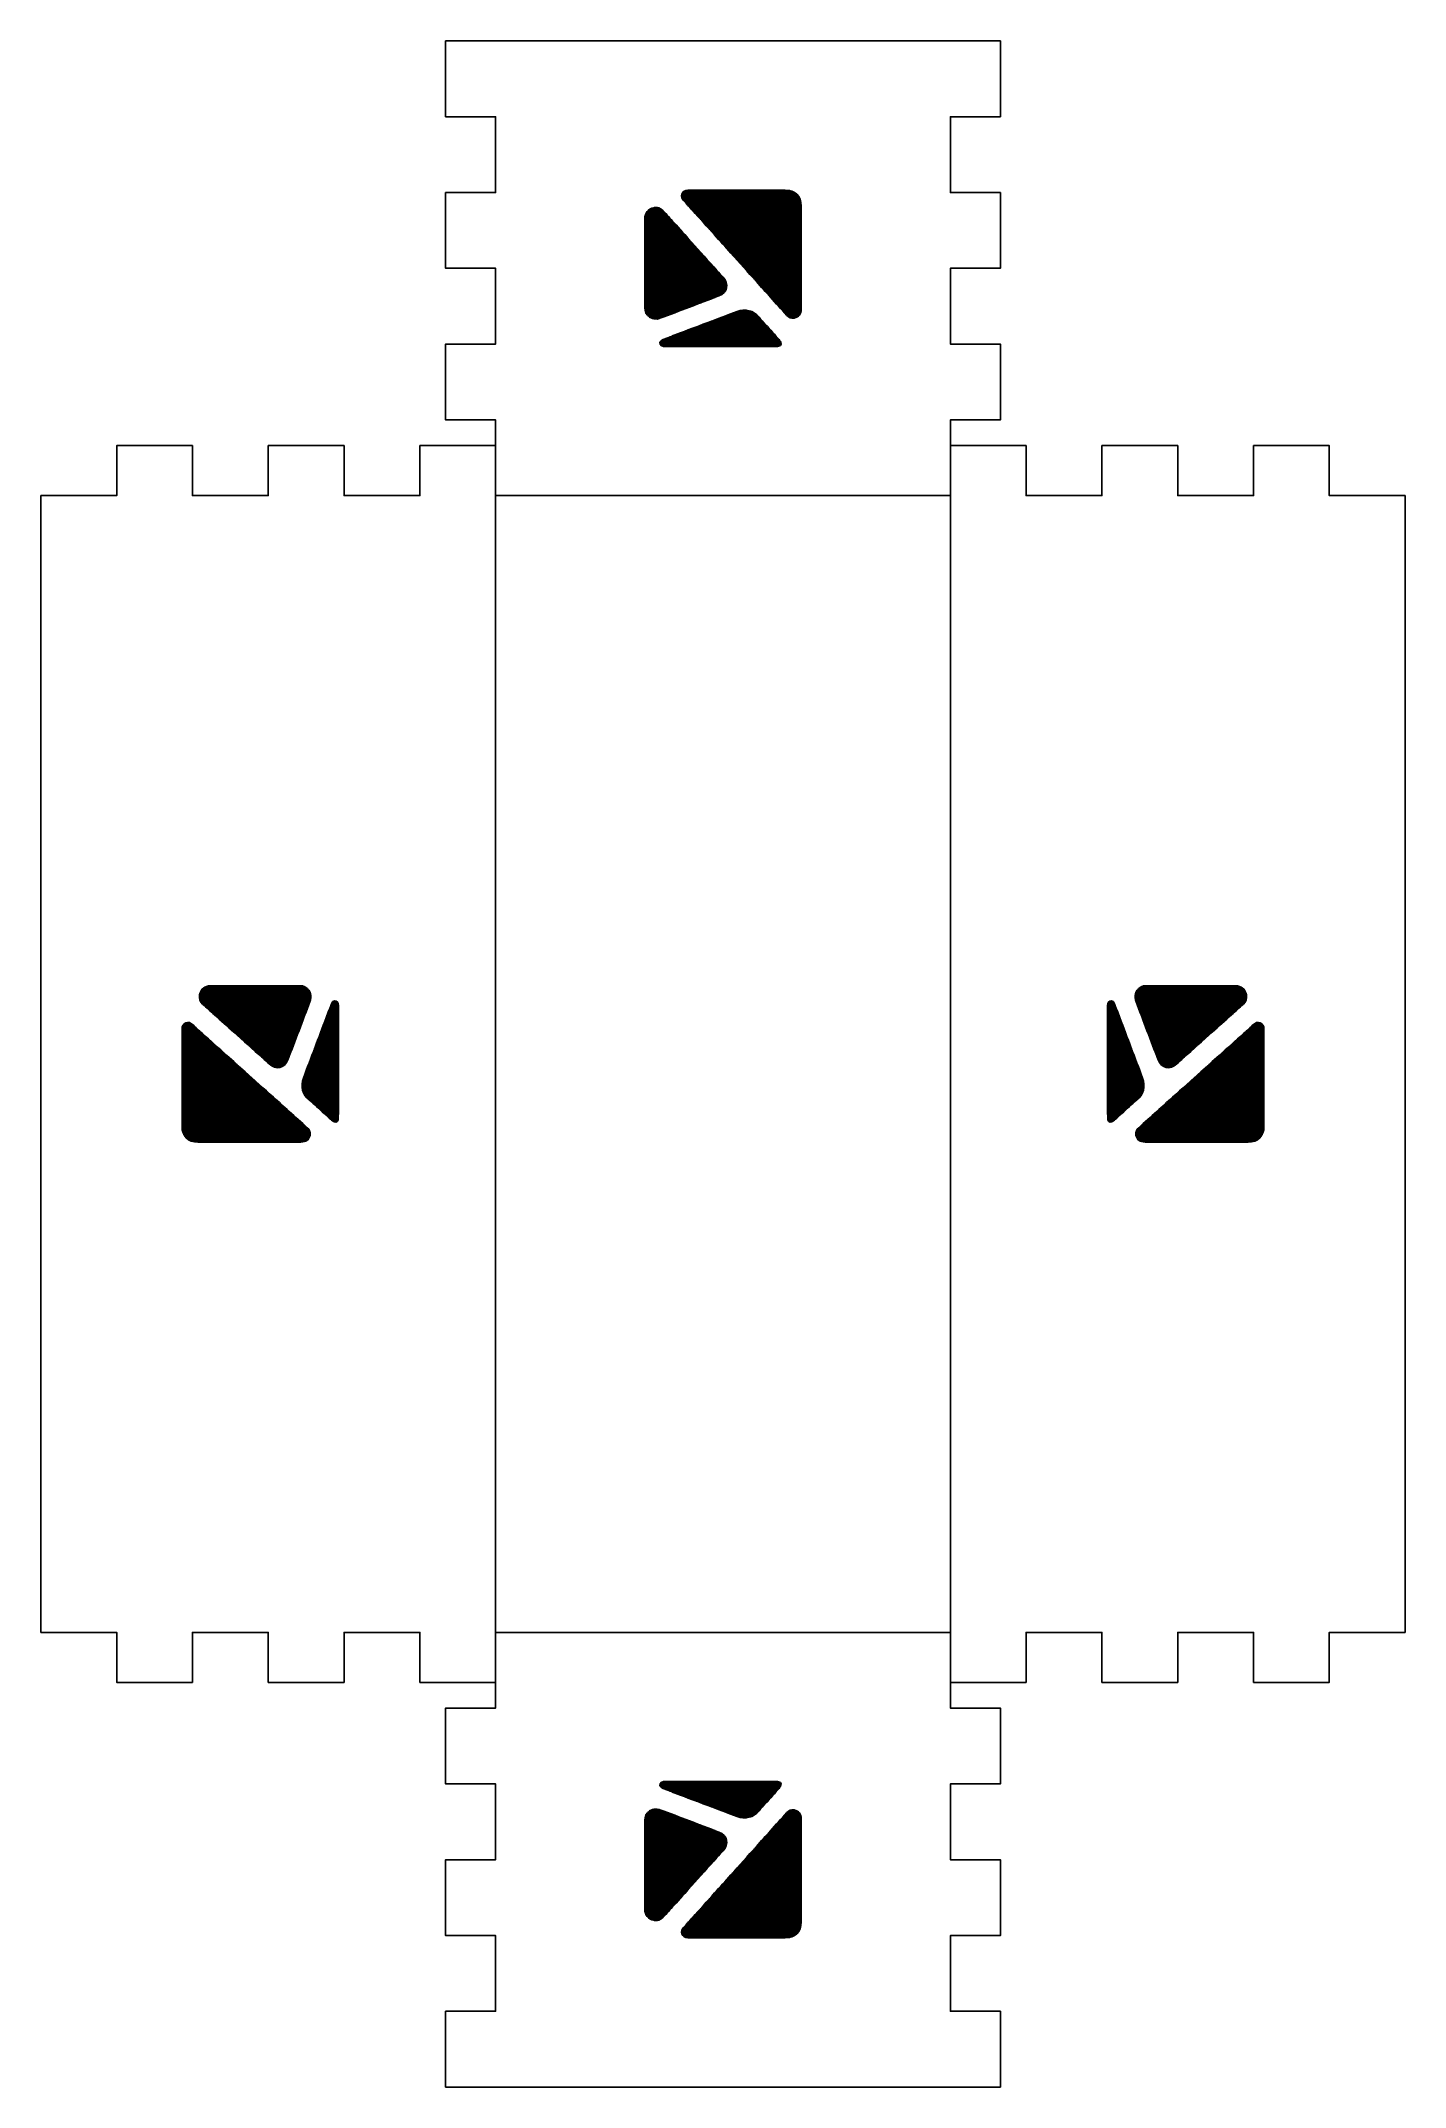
# Model space of a CAD drawing. Header units: millimetres. Extents: x -160 to 320, y -378 to 342.
import ezdxf

# ---------------------------------------------------------------- set-up
doc = ezdxf.new("R2010")
doc.units = ezdxf.units.MM
for name, color, linetype, true_color in [('CUT', 1, 'Continuous', 0xff0000), ('ENGRAVE', 3, 'Continuous', 0x00ff00), ('RASTER', 18, 'Continuous', 0x000000), ('SCOR', 5, 'Continuous', 0x0000ff)]:
    doc.layers.add(name, color=color, linetype=linetype, true_color=true_color)

msp = doc.modelspace()

# ---------------------------------------------------------------- linework, layer by layer
at = {"layer": 'CUT'}
msp.add_lwpolyline([(160, 199.33), (160, 181.73), (160, 208.39), (177.6, 208.39), (177.6, 235.06), (160, 235.06), (160, 261.73), (177.6, 261.73), (177.6, 288.39), (160, 288.39), (160, 315.06), (177.6, 315.06), (177.6, 341.73), (160, 341.73), (0, 341.73), (-17.6, 341.73), (-17.6, 315.06), (0, 315.06), (0, 288.39), (-17.6, 288.39), (-17.6, 261.73), (0, 261.73), (0, 235.06), (-17.6, 235.06), (-17.6, 208.39), (0, 208.39), (0, 181.73), (0, 199.33), (-26.67, 199.33), (-26.67, 181.73), (-53.33, 181.73), (-53.33, 199.33), (-80, 199.33), (-80, 181.73), (-106.67, 181.73), (-106.67, 199.33), (-133.33, 199.33), (-133.33, 181.73), (-160, 181.73), (-160, -218.27), (-133.33, -218.27), (-133.33, -235.87), (-106.67, -235.87), (-106.67, -218.27), (-80, -218.27), (-80, -235.87), (-53.33, -235.87), (-53.33, -218.27), (-26.67, -218.27), (-26.67, -235.87), (0, -235.87), (0, -218.27), (0, -244.94), (-17.6, -244.94), (-17.6, -271.61), (0, -271.61), (0, -298.27), (-17.6, -298.27), (-17.6, -324.94), (0, -324.94), (0, -351.61), (-17.6, -351.61), (-17.6, -378.27), (0, -378.27), (160, -378.27), (177.6, -378.27), (177.6, -351.61), (160, -351.61), (160, -324.94), (177.6, -324.94), (177.6, -298.27), (160, -298.27), (160, -271.61), (177.6, -271.61), (177.6, -244.94), (160, -244.94), (160, -218.27), (160, -235.87), (186.67, -235.87), (186.67, -218.27), (213.33, -218.27), (213.33, -235.87), (240, -235.87), (240, -218.27), (266.67, -218.27), (266.67, -235.87), (293.33, -235.87), (293.33, -218.27), (320, -218.27), (320, 181.73), (293.33, 181.73), (293.33, 199.33), (266.67, 199.33), (266.67, 181.73), (240, 181.73), (240, 199.33), (213.33, 199.33), (213.33, 181.73), (186.67, 181.73), (186.67, 199.33)], close=True, dxfattribs=at)
at = {"layer": 'ENGRAVE'}
for points, knots in [([(66.12, 285.56), (65.5, 286.23), (65.2, 286.97), (65.56, 287.85), (65.94, 288.77), (66.68, 289.21), (67.65, 289.23), (69.04, 289.25), (70.43, 289.24), (71.83, 289.24), (81.85, 289.24), (91.88, 289.24), (101.91, 289.24), (105.4, 289.24), (107.5, 287.14), (107.5, 283.67), (107.51, 277.69), (107.5, 271.71), (107.5, 265.74)], [39, 39, 39, 39, 40, 40, 40, 41, 41, 41, 42, 42, 42, 43, 43, 43, 44, 44, 44, 45, 45, 45, 45]), ([(52.49, 263.47), (52.49, 268.68), (52.49, 273.9), (52.5, 279.11), (52.5, 281.25), (53.58, 282.6), (55.67, 283.03), (56.93, 283.29), (58.05, 282.89), (58.92, 281.98), (60.22, 280.63), (61.46, 279.23), (62.72, 277.84)], [22, 22, 22, 22, 23, 23, 23, 24, 24, 24, 25, 25, 25, 26, 26, 26, 26]), ([(91.74, 257.07), (88.75, 260.4), (85.76, 263.73), (82.77, 267.06), (80.86, 269.19), (78.94, 271.31), (77.03, 273.44), (74.43, 276.33), (71.83, 279.23), (69.22, 282.13)], [35, 35, 35, 35, 36, 36, 36, 37, 37, 37, 38, 38, 38, 38]), ([(62.72, 277.84), (64.75, 275.58), (66.76, 273.31), (68.79, 271.06), (71.81, 267.69), (74.84, 264.32), (77.87, 260.95), (78.58, 260.16), (79.29, 259.38), (80.02, 258.6)], [26, 26, 26, 26, 27, 27, 27, 28, 28, 28, 29, 29, 29, 29]), ([(107.5, 265.74), (107.5, 259.64), (107.51, 253.53), (107.5, 247.43), (107.5, 245.61), (106.68, 244.55), (105.03, 244.21), (103.97, 243.99), (103.13, 244.42), (102.45, 245.16), (100.52, 247.27), (98.61, 249.4), (96.7, 251.53)], [30, 30, 30, 30, 31, 31, 31, 32, 32, 32, 33, 33, 33, 34, 34, 34, 34]), ([(80.02, 258.6), (82.26, 256.24), (81.6, 253.17), (78.56, 252.01), (71.66, 249.37), (64.74, 246.77), (57.83, 244.13)], [29, 29, 29, 29, 30, 30, 30, 31, 31, 31, 31]), ([(79.09, 234.22), (72.53, 234.22), (65.97, 234.21), (59.41, 234.23), (59.01, 234.23), (58.52, 234.31), (58.22, 234.55), (57.52, 235.11), (57.72, 236.14), (58.6, 236.51), (60.31, 237.22), (62.04, 237.86), (63.77, 238.51)], [22, 22, 22, 22, 23, 23, 23, 24, 24, 24, 25, 25, 25, 26, 26, 26, 26]), ([(97.39, 239.26), (98.29, 238.27), (99.23, 237.3), (100.05, 236.25), (100.34, 235.89), (100.53, 235.22), (100.39, 234.83), (100.27, 234.52), (99.59, 234.25), (99.15, 234.25), (92.46, 234.21), (85.78, 234.22), (79.09, 234.22)], [29, 29, 29, 29, 30, 30, 30, 31, 31, 31, 32, 32, 32, 33, 33, 33, 33]), ([(-84.58, 9.26), (-89.8, 9.26), (-95.02, 9.26), (-100.23, 9.26), (-102.37, 9.25), (-103.72, 8.17), (-104.15, 6.08), (-104.41, 4.82), (-104, 3.71), (-103.09, 2.83), (-101.74, 1.54), (-100.35, 0.29), (-98.96, -0.97)], [22, 22, 22, 22, 23, 23, 23, 24, 24, 24, 25, 25, 25, 26, 26, 26, 26]), ([(244.58, 9.26), (249.8, 9.26), (255.02, 9.26), (260.23, 9.26), (262.37, 9.25), (263.72, 8.17), (264.15, 6.08), (264.41, 4.82), (264, 3.71), (263.09, 2.83), (261.74, 1.54), (260.35, 0.29), (258.96, -0.97)], [22, 22, 22, 22, 23, 23, 23, 24, 24, 24, 25, 25, 25, 26, 26, 26, 26]), ([(-79.72, -18.27), (-77.36, -20.5), (-74.29, -19.85), (-73.13, -16.81), (-70.49, -9.91), (-67.88, -2.99), (-65.25, 3.92)], [29, 29, 29, 29, 30, 30, 30, 31, 31, 31, 31]), ([(-55.34, -17.34), (-55.34, -10.78), (-55.33, -4.22), (-55.35, 2.34), (-55.35, 2.74), (-55.43, 3.23), (-55.67, 3.53), (-56.22, 4.23), (-57.26, 4.03), (-57.63, 3.15), (-58.33, 1.44), (-58.97, -0.29), (-59.63, -2.02)], [22, 22, 22, 22, 23, 23, 23, 24, 24, 24, 25, 25, 25, 26, 26, 26, 26]), ([(215.34, -17.34), (215.34, -10.78), (215.33, -4.22), (215.35, 2.34), (215.35, 2.74), (215.43, 3.23), (215.67, 3.53), (216.22, 4.23), (217.26, 4.03), (217.63, 3.15), (218.33, 1.44), (218.97, -0.29), (219.63, -2.02)], [22, 22, 22, 22, 23, 23, 23, 24, 24, 24, 25, 25, 25, 26, 26, 26, 26]), ([(239.72, -18.27), (237.36, -20.5), (234.29, -19.85), (233.13, -16.81), (230.49, -9.91), (227.88, -2.99), (225.25, 3.92)], [29, 29, 29, 29, 30, 30, 30, 31, 31, 31, 31]), ([(-106.68, -4.37), (-107.35, -3.75), (-108.08, -3.45), (-108.97, -3.81), (-109.89, -4.19), (-110.33, -4.93), (-110.34, -5.9), (-110.37, -7.29), (-110.35, -8.68), (-110.35, -10.07), (-110.35, -20.1), (-110.35, -30.13), (-110.35, -40.16), (-110.35, -43.65), (-108.25, -45.75), (-104.78, -45.75), (-98.81, -45.75), (-92.83, -45.75), (-86.86, -45.75)], [39, 39, 39, 39, 40, 40, 40, 41, 41, 41, 42, 42, 42, 43, 43, 43, 44, 44, 44, 45, 45, 45, 45]), ([(-98.96, -0.97), (-96.7, -3), (-94.43, -5.01), (-92.17, -7.04), (-88.8, -10.06), (-85.44, -13.09), (-82.07, -16.11), (-81.28, -16.82), (-80.49, -17.54), (-79.72, -18.27)], [26, 26, 26, 26, 27, 27, 27, 28, 28, 28, 29, 29, 29, 29]), ([(258.96, -0.97), (256.7, -3), (254.43, -5.01), (252.17, -7.04), (248.8, -10.06), (245.44, -13.09), (242.07, -16.11), (241.28, -16.82), (240.49, -17.54), (239.72, -18.27)], [26, 26, 26, 26, 27, 27, 27, 28, 28, 28, 29, 29, 29, 29]), ([(266.68, -4.37), (267.35, -3.75), (268.08, -3.45), (268.97, -3.81), (269.89, -4.19), (270.33, -4.93), (270.34, -5.9), (270.37, -7.29), (270.35, -8.68), (270.35, -10.07), (270.35, -20.1), (270.35, -30.13), (270.35, -40.16), (270.35, -43.65), (268.25, -45.75), (264.78, -45.75), (258.81, -45.75), (252.83, -45.75), (246.86, -45.75)], [39, 39, 39, 39, 40, 40, 40, 41, 41, 41, 42, 42, 42, 43, 43, 43, 44, 44, 44, 45, 45, 45, 45]), ([(-78.18, -29.99), (-81.52, -27), (-84.85, -24.01), (-88.18, -21.02), (-90.31, -19.11), (-92.43, -17.19), (-94.55, -15.28), (-97.45, -12.68), (-100.35, -10.08), (-103.25, -7.47)], [35, 35, 35, 35, 36, 36, 36, 37, 37, 37, 38, 38, 38, 38]), ([(238.18, -29.99), (241.52, -27), (244.85, -24.01), (248.18, -21.02), (250.31, -19.11), (252.43, -17.19), (254.55, -15.28), (257.45, -12.68), (260.35, -10.08), (263.25, -7.47)], [35, 35, 35, 35, 36, 36, 36, 37, 37, 37, 38, 38, 38, 38]), ([(-60.38, -35.64), (-59.38, -36.54), (-58.42, -37.48), (-57.37, -38.3), (-57, -38.59), (-56.34, -38.78), (-55.95, -38.64), (-55.63, -38.52), (-55.37, -37.83), (-55.36, -37.4), (-55.33, -30.71), (-55.34, -24.03), (-55.34, -17.34)], [29, 29, 29, 29, 30, 30, 30, 31, 31, 31, 32, 32, 32, 33, 33, 33, 33]), ([(220.38, -35.64), (219.38, -36.54), (218.42, -37.48), (217.37, -38.3), (217, -38.59), (216.34, -38.78), (215.95, -38.64), (215.63, -38.52), (215.37, -37.83), (215.36, -37.4), (215.33, -30.71), (215.34, -24.03), (215.34, -17.34)], [29, 29, 29, 29, 30, 30, 30, 31, 31, 31, 32, 32, 32, 33, 33, 33, 33]), ([(-86.86, -45.75), (-80.75, -45.75), (-74.65, -45.76), (-68.55, -45.75), (-66.73, -45.75), (-65.67, -44.93), (-65.32, -43.27), (-65.1, -42.22), (-65.54, -41.37), (-66.28, -40.7), (-68.39, -38.76), (-70.52, -36.86), (-72.65, -34.95)], [30, 30, 30, 30, 31, 31, 31, 32, 32, 32, 33, 33, 33, 34, 34, 34, 34]), ([(246.86, -45.75), (240.75, -45.75), (234.65, -45.76), (228.55, -45.75), (226.73, -45.75), (225.67, -44.93), (225.32, -43.27), (225.1, -42.22), (225.54, -41.37), (226.28, -40.7), (228.39, -38.76), (230.52, -36.86), (232.65, -34.95)], [30, 30, 30, 30, 31, 31, 31, 32, 32, 32, 33, 33, 33, 34, 34, 34, 34]), ([(79.09, -270.76), (72.53, -270.76), (65.97, -270.76), (59.41, -270.78), (59.01, -270.78), (58.52, -270.86), (58.22, -271.09), (57.52, -271.65), (57.72, -272.68), (58.6, -273.05), (60.31, -273.76), (62.04, -274.4), (63.77, -275.05)], [22, 22, 22, 22, 23, 23, 23, 24, 24, 24, 25, 25, 25, 26, 26, 26, 26]), ([(97.39, -275.81), (98.29, -274.81), (99.23, -273.85), (100.05, -272.79), (100.34, -272.43), (100.53, -271.76), (100.39, -271.37), (100.27, -271.06), (99.59, -270.79), (99.15, -270.79), (92.46, -270.75), (85.78, -270.76), (79.09, -270.76)], [29, 29, 29, 29, 30, 30, 30, 31, 31, 31, 32, 32, 32, 33, 33, 33, 33]), ([(80.02, -295.15), (82.26, -292.78), (81.6, -289.71), (78.56, -288.55), (71.66, -285.91), (64.74, -283.31), (57.83, -280.68)], [29, 29, 29, 29, 30, 30, 30, 31, 31, 31, 31]), ([(107.5, -302.28), (107.5, -296.18), (107.51, -290.08), (107.5, -283.98), (107.5, -282.15), (106.68, -281.09), (105.03, -280.75), (103.97, -280.53), (103.13, -280.97), (102.45, -281.71), (100.52, -283.81), (98.61, -285.95), (96.7, -288.07)], [30, 30, 30, 30, 31, 31, 31, 32, 32, 32, 33, 33, 33, 34, 34, 34, 34]), ([(62.72, -314.38), (64.75, -312.13), (66.76, -309.86), (68.79, -307.6), (71.81, -304.23), (74.84, -300.86), (77.87, -297.5), (78.58, -296.71), (79.29, -295.92), (80.02, -295.15)], [26, 26, 26, 26, 27, 27, 27, 28, 28, 28, 29, 29, 29, 29]), ([(91.74, -293.61), (88.75, -296.94), (85.76, -300.27), (82.77, -303.61), (80.86, -305.73), (78.94, -307.85), (77.03, -309.98), (74.43, -312.88), (71.83, -315.78), (69.22, -318.67)], [35, 35, 35, 35, 36, 36, 36, 37, 37, 37, 38, 38, 38, 38]), ([(52.49, -300.01), (52.49, -305.23), (52.49, -310.44), (52.5, -315.66), (52.5, -317.8), (53.58, -319.15), (55.67, -319.58), (56.93, -319.84), (58.05, -319.43), (58.92, -318.52), (60.22, -317.17), (61.46, -315.77), (62.72, -314.38)], [22, 22, 22, 22, 23, 23, 23, 24, 24, 24, 25, 25, 25, 26, 26, 26, 26]), ([(66.12, -322.11), (65.5, -322.77), (65.2, -323.51), (65.56, -324.39), (65.94, -325.31), (66.68, -325.75), (67.65, -325.77), (69.04, -325.79), (70.43, -325.78), (71.83, -325.78), (81.85, -325.78), (91.88, -325.78), (101.91, -325.78), (105.4, -325.78), (107.5, -323.68), (107.5, -320.21), (107.51, -314.23), (107.5, -308.26), (107.5, -302.28)], [39, 39, 39, 39, 40, 40, 40, 41, 41, 41, 42, 42, 42, 43, 43, 43, 44, 44, 44, 45, 45, 45, 45])]:
    msp.add_open_spline(points, degree=3, knots=knots, dxfattribs=at)
for points in [[(69.22, 282.13), (68.19, 283.28), (67.17, 284.43), (66.12, 285.56)], [(52.46, 247.9), (52.57, 253.08), (52.49, 258.28), (52.49, 263.47)], [(96.7, 251.53), (95.05, 253.37), (93.39, 255.22), (91.74, 257.07)], [(57.83, 244.13), (55.1, 243.09), (52.4, 245.07), (52.46, 247.9)], [(63.77, 238.51), (70.85, 241.19), (77.94, 243.85), (85.02, 246.54)], [(85.02, 246.54), (87.86, 247.62), (90.71, 246.85), (92.68, 244.51)], [(92.68, 244.51), (94.19, 242.72), (95.82, 241.01), (97.39, 239.26)], [(-69.01, 9.29), (-74.2, 9.18), (-79.39, 9.26), (-84.58, 9.26)], [(-65.25, 3.92), (-64.21, 6.65), (-66.19, 9.35), (-69.01, 9.29)], [(225.25, 3.92), (224.21, 6.65), (226.19, 9.35), (229.01, 9.29)], [(229.01, 9.29), (234.2, 9.18), (239.39, 9.26), (244.58, 9.26)], [(-103.25, -7.47), (-104.39, -6.44), (-105.55, -5.41), (-106.68, -4.37)], [(-59.63, -2.02), (-62.31, -9.1), (-64.97, -16.19), (-67.66, -23.27)], [(219.63, -2.02), (222.31, -9.1), (224.97, -16.19), (227.66, -23.27)], [(263.25, -7.47), (264.39, -6.44), (265.55, -5.41), (266.68, -4.37)], [(-67.66, -23.27), (-68.74, -26.11), (-67.97, -28.96), (-65.63, -30.93)], [(227.66, -23.27), (228.74, -26.11), (227.97, -28.96), (225.63, -30.93)], [(-72.65, -34.95), (-74.49, -33.3), (-76.34, -31.64), (-78.18, -29.99)], [(-65.63, -30.93), (-63.83, -32.44), (-62.13, -34.07), (-60.38, -35.64)], [(225.63, -30.93), (223.83, -32.44), (222.13, -34.07), (220.38, -35.64)], [(232.65, -34.95), (234.49, -33.3), (236.34, -31.64), (238.18, -29.99)], [(57.83, -280.68), (55.1, -279.63), (52.4, -281.62), (52.46, -284.44)], [(63.77, -275.05), (70.85, -277.73), (77.94, -280.39), (85.02, -283.09)], [(92.68, -281.06), (94.19, -279.26), (95.82, -277.55), (97.39, -275.81)], [(52.46, -284.44), (52.57, -289.63), (52.49, -294.82), (52.49, -300.01)], [(85.02, -283.09), (87.86, -284.17), (90.71, -283.39), (92.68, -281.06)], [(96.7, -288.07), (95.05, -289.92), (93.39, -291.77), (91.74, -293.61)], [(69.22, -318.67), (68.19, -319.82), (67.17, -320.97), (66.12, -322.11)]]:
    msp.add_open_spline(points, degree=3, dxfattribs=at)
at = {"layer": 'RASTER'}
for p, q in [((65.66, 288.06), (105.67, 288.06)), ((65.7, 288.12), (105.59, 288.12)), ((65.95, 288.5), (105.02, 288.5)), ((66.01, 288.56), (104.91, 288.56)), ((66.07, 288.62), (104.79, 288.62)), ((66.61, 289), (103.79, 289)), ((66.75, 289.06), (103.54, 289.06)), ((66.94, 289.12), (103.23, 289.12)), ((52.86, 281), (59.84, 281)), ((52.89, 281.06), (59.78, 281.06)), ((52.92, 281.12), (59.73, 281.12)), ((53.14, 281.5), (59.37, 281.5)), ((53.18, 281.56), (59.31, 281.56)), ((53.23, 281.62), (59.26, 281.62)), ((53.56, 282), (58.9, 282)), ((53.63, 282.06), (58.83, 282.06)), ((53.7, 282.12), (58.77, 282.12)), ((54.22, 282.5), (58.31, 282.5)), ((54.33, 282.56), (58.22, 282.56)), ((54.45, 282.62), (58.12, 282.62)), ((55.52, 283), (57.25, 283)), ((55.83, 283.06), (56.97, 283.06)), ((65.41, 287.12), (106.54, 287.12)), ((65.41, 287.06), (106.58, 287.06)), ((65.41, 287), (106.62, 287)), ((65.45, 287.5), (106.25, 287.5)), ((65.47, 287.56), (106.19, 287.56)), ((65.48, 286.62), (106.84, 286.62)), ((65.49, 287.62), (106.14, 287.62)), ((65.49, 286.56), (106.88, 286.56)), ((65.52, 286.5), (106.91, 286.5)), ((65.63, 288), (105.74, 288)), ((65.69, 286.12), (107.07, 286.12)), ((65.73, 286.06), (107.1, 286.06)), ((65.77, 286), (107.12, 286)), ((66.06, 285.62), (107.24, 285.62)), ((66.12, 285.56), (107.26, 285.56)), ((66.18, 285.5), (107.28, 285.5)), ((66.52, 285.12), (107.37, 285.12)), ((66.58, 285.06), (107.38, 285.06)), ((66.64, 285), (107.39, 285)), ((66.98, 284.62), (107.45, 284.62)), ((67.03, 284.56), (107.45, 284.56)), ((67.09, 284.5), (107.46, 284.5)), ((67.43, 284.12), (107.49, 284.12)), ((67.49, 284.06), (107.5, 284.06)), ((67.54, 284), (107.5, 284)), ((67.88, 283.62), (107.5, 283.62)), ((67.94, 283.56), (107.5, 283.56)), ((67.99, 283.5), (107.5, 283.5)), ((68.33, 283.12), (107.5, 283.12)), ((68.39, 283.06), (107.5, 283.06)), ((68.44, 283), (107.5, 283)), ((68.78, 282.62), (107.5, 282.62)), ((68.83, 282.56), (107.5, 282.56)), ((68.89, 282.5), (107.5, 282.5)), ((69.23, 282.12), (107.5, 282.12)), ((69.28, 282.06), (107.5, 282.06)), ((69.34, 282), (107.5, 282)), ((69.68, 281.62), (107.5, 281.62)), ((69.73, 281.56), (107.5, 281.56)), ((69.79, 281.5), (107.5, 281.5)), ((70.13, 281.12), (107.5, 281.12)), ((70.18, 281.06), (107.5, 281.06)), ((70.24, 281), (107.5, 281)), ((52.49, 277.56), (62.97, 277.56)), ((52.49, 277.5), (63.02, 277.5)), ((52.49, 277.12), (63.36, 277.12)), ((52.49, 277.06), (63.41, 277.06)), ((52.49, 277), (63.47, 277)), ((52.49, 276.62), (63.81, 276.62)), ((52.49, 276.56), (63.86, 276.56)), ((52.49, 276.5), (63.92, 276.5)), ((52.49, 276.12), (64.26, 276.12)), ((52.49, 276.06), (64.31, 276.06)), ((52.49, 276), (64.37, 276)), ((52.49, 275.62), (64.7, 275.62)), ((52.49, 275.56), (64.76, 275.56)), ((52.49, 275.5), (64.82, 275.5)), ((52.49, 275.12), (65.15, 275.12)), ((52.49, 275.06), (65.21, 275.06)), ((52.49, 275), (65.26, 275)), ((52.49, 274.62), (65.6, 274.62)), ((52.49, 274.56), (65.65, 274.56)), ((52.49, 274.5), (65.71, 274.5)), ((52.49, 274.12), (66.04, 274.12)), ((52.49, 274.06), (66.1, 274.06)), ((52.49, 274), (66.16, 274)), ((52.49, 273.62), (66.49, 273.62)), ((52.5, 279.12), (61.56, 279.12)), ((52.5, 279.06), (61.61, 279.06)), ((52.5, 279), (61.67, 279)), ((52.5, 278.62), (62.01, 278.62)), ((52.5, 278.56), (62.07, 278.56)), ((52.5, 278.5), (62.12, 278.5)), ((52.5, 278.12), (62.46, 278.12)), ((52.5, 278.06), (62.52, 278.06)), ((52.5, 278), (62.57, 278)), ((52.49, 277.62), (62.91, 277.62)), ((52.51, 279.56), (61.16, 279.56)), ((52.51, 279.5), (61.22, 279.5)), ((52.52, 279.62), (61.11, 279.62)), ((52.57, 280), (60.76, 280)), ((52.58, 280.06), (60.71, 280.06)), ((52.59, 280.12), (60.65, 280.12)), ((52.68, 280.5), (60.31, 280.5)), ((52.7, 280.56), (60.25, 280.56)), ((52.72, 280.62), (60.19, 280.62)), ((70.58, 280.62), (107.5, 280.62)), ((70.63, 280.56), (107.5, 280.56)), ((70.69, 280.5), (107.5, 280.5)), ((71.03, 280.12), (107.5, 280.12)), ((71.08, 280.06), (107.5, 280.06)), ((71.14, 280), (107.5, 280)), ((71.47, 279.62), (107.5, 279.62)), ((71.53, 279.56), (107.5, 279.56)), ((71.59, 279.5), (107.5, 279.5)), ((71.92, 279.12), (107.5, 279.12)), ((71.98, 279.06), (107.5, 279.06)), ((72.04, 279), (107.5, 279)), ((72.37, 278.62), (107.5, 278.62)), ((72.43, 278.56), (107.5, 278.56)), ((72.49, 278.5), (107.5, 278.5)), ((72.82, 278.12), (107.5, 278.12)), ((72.88, 278.06), (107.5, 278.06)), ((72.93, 278), (107.5, 278)), ((73.27, 277.62), (107.5, 277.62)), ((73.33, 277.56), (107.5, 277.56)), ((73.38, 277.5), (107.5, 277.5)), ((73.72, 277.12), (107.5, 277.12)), ((73.78, 277.06), (107.5, 277.06)), ((73.83, 277), (107.5, 277)), ((74.17, 276.62), (107.5, 276.62)), ((74.23, 276.56), (107.5, 276.56)), ((74.28, 276.5), (107.5, 276.5)), ((74.62, 276.12), (107.5, 276.12)), ((74.67, 276.06), (107.5, 276.06)), ((74.73, 276), (107.5, 276)), ((75.07, 275.62), (107.5, 275.62)), ((75.12, 275.56), (107.5, 275.56)), ((75.18, 275.5), (107.5, 275.5)), ((75.52, 275.12), (107.5, 275.12)), ((75.57, 275.06), (107.5, 275.06)), ((75.63, 275), (107.5, 275)), ((75.97, 274.62), (107.5, 274.62)), ((76.02, 274.56), (107.5, 274.56)), ((76.08, 274.5), (107.5, 274.5)), ((76.42, 274.12), (107.5, 274.12)), ((76.47, 274.06), (107.5, 274.06)), ((76.53, 274), (107.5, 274)), ((76.86, 273.62), (107.5, 273.62)), ((52.49, 273.56), (66.55, 273.56)), ((52.49, 273.5), (66.6, 273.5)), ((52.49, 273.12), (66.94, 273.12)), ((52.49, 273.06), (66.99, 273.06)), ((52.49, 273), (67.05, 273)), ((52.49, 272.62), (67.39, 272.62)), ((52.49, 272.56), (67.44, 272.56)), ((52.49, 272.5), (67.5, 272.5)), ((52.49, 272.12), (67.83, 272.12)), ((52.49, 272.06), (67.89, 272.06)), ((52.49, 272), (67.94, 272)), ((52.49, 271.62), (68.28, 271.62)), ((52.49, 271.56), (68.34, 271.56)), ((52.49, 271.5), (68.39, 271.5)), ((52.49, 271.12), (68.73, 271.12)), ((52.49, 271.06), (68.78, 271.06)), ((52.49, 271), (68.84, 271)), ((52.49, 270.62), (69.18, 270.62)), ((52.49, 270.56), (69.23, 270.56)), ((52.49, 270.5), (69.29, 270.5)), ((52.49, 270.12), (69.63, 270.12)), ((52.49, 270.06), (69.68, 270.06)), ((52.49, 270), (69.74, 270)), ((52.49, 269.62), (70.07, 269.62)), ((52.49, 269.56), (70.13, 269.56)), ((52.49, 269.5), (70.19, 269.5)), ((52.49, 269.12), (70.52, 269.12)), ((52.49, 269.06), (70.58, 269.06)), ((52.49, 269), (70.63, 269)), ((52.49, 268.62), (70.97, 268.62)), ((52.49, 268.56), (71.03, 268.56)), ((52.49, 268.5), (71.08, 268.5)), ((52.49, 268.12), (71.42, 268.12)), ((52.49, 268.06), (71.48, 268.06)), ((52.49, 268), (71.53, 268)), ((52.49, 267.62), (71.87, 267.62)), ((52.49, 267.56), (71.93, 267.56)), ((52.49, 267.5), (71.98, 267.5)), ((52.49, 267.12), (72.32, 267.12)), ((52.49, 267.06), (72.37, 267.06)), ((52.49, 267), (72.43, 267)), ((52.49, 266.62), (72.77, 266.62)), ((52.49, 266.56), (72.82, 266.56)), ((52.49, 266.5), (72.88, 266.5)), ((76.92, 273.56), (107.5, 273.56)), ((76.98, 273.5), (107.5, 273.5)), ((77.31, 273.12), (107.5, 273.12)), ((77.37, 273.06), (107.5, 273.06)), ((77.43, 273), (107.5, 273)), ((77.76, 272.62), (107.5, 272.62)), ((77.82, 272.56), (107.5, 272.56)), ((77.88, 272.5), (107.5, 272.5)), ((78.21, 272.12), (107.5, 272.12)), ((78.27, 272.06), (107.5, 272.06)), ((78.33, 272), (107.5, 272)), ((78.66, 271.62), (107.5, 271.62)), ((78.72, 271.56), (107.5, 271.56)), ((78.78, 271.5), (107.5, 271.5)), ((79.11, 271.12), (107.5, 271.12)), ((79.17, 271.06), (107.5, 271.06)), ((79.23, 271), (107.5, 271)), ((79.56, 270.62), (107.5, 270.62)), ((79.62, 270.56), (107.5, 270.56)), ((79.68, 270.5), (107.5, 270.5)), ((80.01, 270.12), (107.5, 270.12)), ((80.07, 270.06), (107.5, 270.06)), ((80.13, 270), (107.5, 270)), ((80.46, 269.62), (107.5, 269.62)), ((80.52, 269.56), (107.5, 269.56)), ((80.58, 269.5), (107.5, 269.5)), ((80.91, 269.12), (107.5, 269.12)), ((80.97, 269.06), (107.5, 269.06)), ((81.03, 269), (107.5, 269)), ((81.36, 268.62), (107.5, 268.62)), ((81.42, 268.56), (107.5, 268.56)), ((81.48, 268.5), (107.5, 268.5)), ((81.81, 268.12), (107.5, 268.12)), ((81.87, 268.06), (107.5, 268.06)), ((81.93, 268), (107.5, 268)), ((82.26, 267.62), (107.5, 267.62)), ((82.32, 267.56), (107.5, 267.56)), ((82.37, 267.5), (107.5, 267.5)), ((82.71, 267.12), (107.5, 267.12)), ((82.77, 267.06), (107.5, 267.06)), ((82.82, 267), (107.5, 267)), ((83.16, 266.62), (107.5, 266.62)), ((83.22, 266.56), (107.5, 266.56)), ((83.27, 266.5), (107.5, 266.5)), ((52.49, 266.12), (73.22, 266.12)), ((52.49, 266.06), (73.27, 266.06)), ((52.49, 266), (73.33, 266)), ((52.49, 265.62), (73.67, 265.62)), ((52.49, 265.56), (73.72, 265.56)), ((52.49, 265.5), (73.78, 265.5)), ((52.49, 265.12), (74.11, 265.12)), ((52.49, 265.06), (74.17, 265.06)), ((52.49, 265), (74.23, 265)), ((52.49, 264.62), (74.56, 264.62)), ((52.49, 264.56), (74.62, 264.56)), ((52.49, 264.5), (74.68, 264.5)), ((52.49, 264.12), (75.01, 264.12)), ((52.49, 264.06), (75.07, 264.06)), ((52.49, 264), (75.13, 264)), ((52.49, 263.62), (75.46, 263.62)), ((52.49, 263.56), (75.52, 263.56)), ((52.49, 263.5), (75.57, 263.5)), ((52.49, 263.12), (75.91, 263.12)), ((52.49, 263.06), (75.97, 263.06)), ((52.49, 263), (76.02, 263)), ((52.5, 262.62), (76.36, 262.62)), ((52.5, 262.56), (76.42, 262.56)), ((52.5, 262.5), (76.47, 262.5)), ((52.5, 262.12), (76.81, 262.12)), ((52.5, 262.06), (76.87, 262.06)), ((52.5, 262), (76.92, 262)), ((52.5, 261.62), (77.26, 261.62)), ((52.5, 261.56), (77.32, 261.56)), ((52.5, 261.5), (77.37, 261.5)), ((52.5, 261.12), (77.71, 261.12)), ((52.5, 261.06), (77.77, 261.06)), ((52.5, 261), (77.82, 261)), ((52.5, 260.62), (78.16, 260.62)), ((52.5, 260.56), (78.22, 260.56)), ((52.5, 260.5), (78.27, 260.5)), ((52.5, 260.12), (78.61, 260.12)), ((52.5, 260.06), (78.67, 260.06)), ((52.5, 260), (78.73, 260)), ((52.51, 259.62), (79.07, 259.62)), ((52.51, 259.56), (79.13, 259.56)), ((52.51, 259.5), (79.19, 259.5)), ((83.61, 266.12), (107.5, 266.12)), ((83.67, 266.06), (107.5, 266.06)), ((83.72, 266), (107.5, 266)), ((84.06, 265.62), (107.5, 265.62)), ((84.11, 265.56), (107.5, 265.56)), ((84.17, 265.5), (107.5, 265.5)), ((84.51, 265.12), (107.5, 265.12)), ((84.56, 265.06), (107.5, 265.06)), ((84.62, 265), (107.5, 265)), ((84.96, 264.62), (107.5, 264.62)), ((85.01, 264.56), (107.5, 264.56)), ((85.07, 264.5), (107.5, 264.5)), ((85.41, 264.12), (107.5, 264.12)), ((85.46, 264.06), (107.5, 264.06)), ((85.52, 264), (107.5, 264)), ((85.85, 263.62), (107.5, 263.62)), ((85.91, 263.56), (107.5, 263.56)), ((85.97, 263.5), (107.5, 263.5)), ((86.3, 263.12), (107.5, 263.12)), ((86.36, 263.06), (107.5, 263.06)), ((86.41, 263), (107.5, 263)), ((86.75, 262.62), (107.5, 262.62)), ((86.81, 262.56), (107.5, 262.56)), ((86.86, 262.5), (107.5, 262.5)), ((87.2, 262.12), (107.5, 262.12)), ((87.26, 262.06), (107.5, 262.06)), ((87.31, 262), (107.5, 262)), ((87.65, 261.62), (107.5, 261.62)), ((87.7, 261.56), (107.5, 261.56)), ((87.76, 261.5), (107.5, 261.5)), ((88.1, 261.12), (107.51, 261.12)), ((88.15, 261.06), (107.51, 261.06)), ((88.21, 261), (107.51, 261)), ((88.55, 260.62), (107.51, 260.62)), ((88.6, 260.56), (107.51, 260.56)), ((88.66, 260.5), (107.51, 260.5)), ((88.99, 260.12), (107.51, 260.12)), ((89.05, 260.06), (107.51, 260.06)), ((89.11, 260), (107.51, 260)), ((89.44, 259.62), (107.51, 259.62)), ((89.5, 259.56), (107.51, 259.56)), ((89.56, 259.5), (107.51, 259.5)), ((52.51, 259.12), (79.53, 259.12)), ((52.51, 259.06), (79.59, 259.06)), ((52.51, 259), (79.65, 259)), ((52.51, 258.62), (80, 258.62)), ((52.51, 258.56), (80.06, 258.56)), ((52.51, 258.5), (80.12, 258.5)), ((52.51, 258.12), (80.43, 258.12)), ((52.51, 258.06), (80.47, 258.06)), ((52.51, 258), (80.52, 258)), ((52.51, 257.62), (80.76, 257.62)), ((52.51, 257.56), (80.8, 257.56)), ((52.51, 257.5), (80.83, 257.5)), ((52.52, 257.12), (81.02, 257.12)), ((52.52, 257.06), (81.04, 257.06)), ((52.52, 257), (81.07, 257)), ((52.52, 256.62), (81.2, 256.62)), ((52.52, 256.56), (81.22, 256.56)), ((52.52, 256.5), (81.23, 256.5)), ((52.52, 256.12), (81.31, 256.12)), ((52.52, 256.06), (81.32, 256.06)), ((52.52, 256), (81.32, 256)), ((52.52, 255.62), (81.35, 255.62)), ((52.52, 255.56), (81.35, 255.56)), ((52.52, 255.5), (81.35, 255.5)), ((52.52, 255.12), (81.32, 255.12)), ((52.52, 255.06), (81.31, 255.06)), ((52.52, 255), (81.3, 255)), ((52.52, 254.62), (81.21, 254.62)), ((52.52, 254.56), (81.19, 254.56)), ((52.52, 254.5), (81.17, 254.5)), ((52.52, 254.12), (81.02, 254.12)), ((52.52, 254.06), (80.99, 254.06)), ((52.52, 254), (80.96, 254)), ((52.52, 253.62), (80.73, 253.62)), ((52.52, 253.56), (80.69, 253.56)), ((52.52, 253.5), (80.64, 253.5)), ((52.52, 253.12), (80.32, 253.12)), ((52.52, 253.06), (80.25, 253.06)), ((52.52, 253), (80.19, 253)), ((52.52, 252.62), (79.73, 252.62)), ((52.52, 252.56), (79.64, 252.56)), ((52.52, 252.5), (79.54, 252.5)), ((52.52, 252.12), (78.84, 252.12)), ((52.52, 252.06), (78.7, 252.06)), ((89.89, 259.12), (107.51, 259.12)), ((89.95, 259.06), (107.51, 259.06)), ((90, 259), (107.51, 259)), ((90.34, 258.62), (107.51, 258.62)), ((90.4, 258.56), (107.51, 258.56)), ((90.45, 258.5), (107.51, 258.5)), ((90.79, 258.12), (107.51, 258.12)), ((90.85, 258.06), (107.51, 258.06)), ((90.9, 258), (107.51, 258)), ((91.24, 257.62), (107.51, 257.62)), ((91.29, 257.56), (107.51, 257.56)), ((91.35, 257.5), (107.51, 257.5)), ((91.69, 257.12), (107.51, 257.12)), ((91.74, 257.06), (107.51, 257.06)), ((91.8, 257), (107.51, 257)), ((92.14, 256.62), (107.51, 256.62)), ((92.19, 256.56), (107.51, 256.56)), ((92.25, 256.5), (107.51, 256.5)), ((92.58, 256.12), (107.51, 256.12)), ((92.64, 256.06), (107.51, 256.06)), ((92.7, 256), (107.51, 256)), ((93.03, 255.62), (107.51, 255.62)), ((93.09, 255.56), (107.51, 255.56)), ((93.14, 255.5), (107.51, 255.5)), ((93.48, 255.12), (107.51, 255.12)), ((93.54, 255.06), (107.51, 255.06)), ((93.59, 255), (107.51, 255)), ((93.93, 254.62), (107.51, 254.62)), ((93.98, 254.56), (107.51, 254.56)), ((94.04, 254.5), (107.51, 254.5)), ((94.38, 254.12), (107.51, 254.12)), ((94.43, 254.06), (107.51, 254.06)), ((94.49, 254), (107.51, 254)), ((94.82, 253.62), (107.51, 253.62)), ((94.88, 253.56), (107.51, 253.56)), ((94.94, 253.5), (107.51, 253.5)), ((95.27, 253.12), (107.51, 253.12)), ((95.33, 253.06), (107.51, 253.06)), ((95.38, 253), (107.51, 253)), ((95.72, 252.62), (107.51, 252.62)), ((95.78, 252.56), (107.51, 252.56)), ((95.83, 252.5), (107.51, 252.5)), ((96.17, 252.12), (107.51, 252.12)), ((96.23, 252.06), (107.51, 252.06)), ((52.46, 248), (68.02, 248)), ((52.47, 248.5), (69.34, 248.5)), ((52.47, 248.12), (68.35, 248.12)), ((52.47, 248.06), (68.18, 248.06)), ((52.47, 247.62), (67.03, 247.62)), ((52.47, 247.56), (66.86, 247.56)), ((52.47, 247.5), (66.7, 247.5)), ((52.48, 249.06), (70.82, 249.06)), ((52.48, 249), (70.66, 249)), ((52.48, 248.62), (69.67, 248.62)), ((52.48, 248.56), (69.5, 248.56)), ((52.49, 249.62), (72.3, 249.62)), ((52.49, 249.56), (72.14, 249.56)), ((52.49, 249.5), (71.97, 249.5)), ((52.49, 249.12), (70.99, 249.12)), ((52.5, 250.56), (74.77, 250.56)), ((52.5, 250.5), (74.61, 250.5)), ((52.5, 250.12), (73.62, 250.12)), ((52.5, 250.06), (73.46, 250.06)), ((52.5, 250), (73.29, 250)), ((52.51, 251.62), (77.56, 251.62)), ((52.51, 251.56), (77.39, 251.56)), ((52.51, 251.5), (77.23, 251.5)), ((52.51, 251.12), (76.25, 251.12)), ((52.51, 251.06), (76.08, 251.06)), ((52.51, 251), (75.92, 251)), ((52.51, 250.62), (74.93, 250.62)), ((52.52, 252), (78.54, 252)), ((52.52, 247.12), (65.71, 247.12)), ((52.53, 247.06), (65.54, 247.06)), ((52.54, 247), (65.38, 247)), ((52.63, 246.62), (64.39, 246.62)), ((52.65, 246.56), (64.22, 246.56)), ((52.67, 246.5), (64.06, 246.5)), ((52.82, 246.12), (63.07, 246.12)), ((52.85, 246.06), (62.91, 246.06)), ((52.88, 246), (62.74, 246)), ((53.09, 245.62), (61.75, 245.62)), ((53.13, 245.56), (61.59, 245.56)), ((53.17, 245.5), (61.42, 245.5)), ((53.47, 245.12), (60.44, 245.12)), ((53.53, 245.06), (60.27, 245.06)), ((53.59, 245), (60.11, 245)), ((80.95, 245), (92.23, 245)), ((81.12, 245.06), (92.17, 245.06)), ((81.28, 245.12), (92.11, 245.12)), ((82.27, 245.5), (91.69, 245.5)), ((82.44, 245.56), (91.61, 245.56)), ((82.6, 245.62), (91.53, 245.62)), ((83.59, 246), (91, 246)), ((83.76, 246.06), (90.9, 246.06)), ((83.92, 246.12), (90.8, 246.12)), ((84.91, 246.5), (90.06, 246.5)), ((85.07, 246.56), (89.91, 246.56)), ((85.25, 246.62), (89.75, 246.62)), ((87.01, 247), (88.07, 247)), ((96.28, 252), (107.51, 252)), ((96.62, 251.62), (107.5, 251.62)), ((96.68, 251.56), (107.5, 251.56)), ((96.73, 251.5), (107.5, 251.5)), ((97.07, 251.12), (107.5, 251.12)), ((97.12, 251.06), (107.5, 251.06)), ((97.18, 251), (107.5, 251)), ((97.52, 250.62), (107.5, 250.62)), ((97.57, 250.56), (107.5, 250.56)), ((97.63, 250.5), (107.5, 250.5)), ((97.97, 250.12), (107.5, 250.12)), ((98.02, 250.06), (107.5, 250.06)), ((98.08, 250), (107.5, 250)), ((98.41, 249.62), (107.5, 249.62)), ((98.47, 249.56), (107.5, 249.56)), ((98.53, 249.5), (107.5, 249.5)), ((98.86, 249.12), (107.5, 249.12)), ((98.92, 249.06), (107.5, 249.06)), ((98.98, 249), (107.5, 249)), ((99.31, 248.62), (107.5, 248.62)), ((99.37, 248.56), (107.5, 248.56)), ((99.42, 248.5), (107.5, 248.5)), ((99.76, 248.12), (107.5, 248.12)), ((99.82, 248.06), (107.5, 248.06)), ((99.87, 248), (107.5, 248)), ((100.21, 247.62), (107.5, 247.62)), ((100.27, 247.56), (107.5, 247.56)), ((100.32, 247.5), (107.5, 247.5)), ((100.66, 247.12), (107.49, 247.12)), ((100.72, 247.06), (107.49, 247.06)), ((100.78, 247), (107.49, 247)), ((101.12, 246.62), (107.44, 246.62)), ((101.17, 246.56), (107.43, 246.56)), ((101.23, 246.5), (107.42, 246.5)), ((101.57, 246.12), (107.32, 246.12)), ((101.63, 246.06), (107.3, 246.06)), ((101.68, 246), (107.28, 246)), ((102.03, 245.62), (107.12, 245.62)), ((102.08, 245.56), (107.08, 245.56)), ((102.14, 245.5), (107.04, 245.5)), ((102.48, 245.12), (106.77, 245.12)), ((102.54, 245.06), (106.71, 245.06)), ((102.61, 245), (106.65, 245)), ((54.02, 244.62), (59.12, 244.62)), ((54.1, 244.56), (58.96, 244.56)), ((54.19, 244.5), (58.8, 244.5)), ((54.91, 244.12), (57.81, 244.12)), ((55.08, 244.06), (57.63, 244.06)), ((55.27, 244), (57.43, 244)), ((61.43, 237.62), (98.89, 237.62)), ((62.42, 238), (98.55, 238)), ((62.59, 238.06), (98.49, 238.06)), ((62.75, 238.12), (98.43, 238.12)), ((63.75, 238.5), (98.09, 238.5)), ((63.91, 238.56), (98.03, 238.56)), ((64.08, 238.62), (97.97, 238.62)), ((65.07, 239), (97.63, 239)), ((65.23, 239.06), (97.57, 239.06)), ((65.4, 239.12), (97.52, 239.12)), ((66.39, 239.5), (97.18, 239.5)), ((66.56, 239.56), (97.12, 239.56)), ((66.72, 239.62), (97.07, 239.62)), ((67.72, 240), (96.72, 240)), ((67.88, 240.06), (96.67, 240.06)), ((68.05, 240.12), (96.61, 240.12)), ((69.04, 240.5), (96.27, 240.5)), ((69.21, 240.56), (96.21, 240.56)), ((69.37, 240.62), (96.15, 240.62)), ((70.37, 241), (95.81, 241)), ((70.53, 241.06), (95.75, 241.06)), ((70.7, 241.12), (95.69, 241.12)), ((71.69, 241.5), (95.35, 241.5)), ((71.86, 241.56), (95.29, 241.56)), ((72.02, 241.62), (95.24, 241.62)), ((73.02, 242), (94.89, 242)), ((73.18, 242.06), (94.84, 242.06)), ((73.35, 242.12), (94.78, 242.12)), ((74.34, 242.5), (94.44, 242.5)), ((74.51, 242.56), (94.39, 242.56)), ((74.67, 242.62), (94.33, 242.62)), ((75.67, 243), (93.99, 243)), ((75.83, 243.06), (93.94, 243.06)), ((76, 243.12), (93.88, 243.12)), ((76.99, 243.5), (93.55, 243.5)), ((77.15, 243.56), (93.5, 243.56)), ((77.32, 243.62), (93.44, 243.62)), ((78.31, 244), (93.12, 244)), ((78.48, 244.06), (93.06, 244.06)), ((78.64, 244.12), (93.01, 244.12)), ((79.63, 244.5), (92.69, 244.5)), ((79.8, 244.56), (92.64, 244.56)), ((79.96, 244.62), (92.58, 244.62)), ((103.05, 244.62), (106.16, 244.62)), ((103.14, 244.56), (106.05, 244.56)), ((103.24, 244.5), (105.92, 244.5)), ((57.8, 235.5), (100.39, 235.5)), ((57.81, 235.56), (100.38, 235.56)), ((57.82, 235.62), (100.36, 235.62)), ((57.83, 235.12), (100.44, 235.12)), ((57.85, 235.06), (100.43, 235.06)), ((57.88, 235), (100.43, 235)), ((57.98, 236), (100.21, 236)), ((58.02, 236.06), (100.18, 236.06)), ((58.07, 236.12), (100.14, 236.12)), ((58.14, 234.62), (100.23, 234.62)), ((58.21, 234.56), (100.14, 234.56)), ((58.29, 234.5), (100.04, 234.5)), ((58.58, 236.5), (99.85, 236.5)), ((58.73, 236.56), (99.8, 236.56)), ((58.89, 236.62), (99.75, 236.62)), ((59.82, 237), (99.44, 237)), ((59.98, 237.06), (99.38, 237.06)), ((60.13, 237.12), (99.33, 237.12)), ((61.1, 237.5), (99, 237.5)), ((61.27, 237.56), (98.94, 237.56)), ((-103.74, 7.3), (-103.74, 3.63)), ((-103.68, 7.42), (-103.68, 3.53)), ((-103.62, 7.53), (-103.62, 3.44)), ((-103.24, 8.06), (-103.24, 2.98)), ((-103.18, 8.13), (-103.18, 2.92)), ((-103.12, 8.19), (-103.12, 2.85)), ((-102.74, 8.52), (-102.74, 2.5)), ((-102.68, 8.57), (-102.68, 2.44)), ((-102.62, 8.61), (-102.62, 2.38)), ((-102.24, 8.83), (-102.24, 2.03)), ((-102.18, 8.86), (-102.18, 1.97)), ((-102.12, 8.89), (-102.12, 1.91)), ((-101.74, 9.04), (-101.74, 1.56)), ((-101.68, 9.05), (-101.68, 1.5)), ((-101.62, 9.07), (-101.62, 1.45)), ((-101.24, 9.16), (-101.24, 1.1)), ((-101.18, 9.18), (-101.18, 1.04)), ((-101.12, 9.19), (-101.12, 0.99)), ((-100.74, 9.23), (-100.74, 0.65)), ((-100.68, 9.24), (-100.68, 0.59)), ((-100.62, 9.24), (-100.62, 0.53)), ((-100.24, 9.26), (-100.24, 0.19)), ((-100.18, 9.26), (-100.18, 0.14)), ((-100.12, 9.26), (-100.12, 0.08)), ((-99.74, 9.26), (-99.74, -0.26)), ((-99.68, 9.26), (-99.68, -0.31)), ((-99.62, 9.26), (-99.62, -0.37)), ((-99.24, 9.26), (-99.24, -0.71)), ((-99.18, 9.26), (-99.18, -0.76)), ((-99.12, 9.26), (-99.12, -0.82)), ((-98.74, 9.26), (-98.74, -1.16)), ((-98.68, 9.26), (-98.68, -1.21)), ((-98.62, 9.26), (-98.62, -1.27)), ((-98.24, 9.26), (-98.24, -1.61)), ((-98.18, 9.26), (-98.18, -1.66)), ((-98.12, 9.26), (-98.12, -1.72)), ((-97.74, 9.26), (-97.74, -2.06)), ((-97.68, 9.26), (-97.68, -2.11)), ((-97.62, 9.26), (-97.62, -2.17)), ((-97.24, 9.26), (-97.24, -2.5)), ((-97.18, 9.26), (-97.18, -2.56)), ((-97.12, 9.26), (-97.12, -2.62)), ((-96.74, 9.26), (-96.74, -2.95)), ((-96.68, 9.26), (-96.68, -3.01)), ((-96.62, 9.26), (-96.62, -3.06)), ((-96.24, 9.26), (-96.24, -3.4)), ((-96.18, 9.26), (-96.18, -3.46)), ((-96.12, 9.26), (-96.12, -3.51)), ((-95.74, 9.26), (-95.74, -3.85)), ((-95.68, 9.26), (-95.68, -3.9)), ((-95.62, 9.26), (-95.62, -3.96)), ((-95.24, 9.26), (-95.24, -4.29)), ((-95.18, 9.26), (-95.18, -4.35)), ((-95.12, 9.26), (-95.12, -4.4)), ((-94.74, 9.26), (-94.74, -4.74)), ((-94.68, 9.26), (-94.68, -4.8)), ((-94.62, 9.26), (-94.62, -4.85)), ((-94.24, 9.26), (-94.24, -5.19)), ((-94.18, 9.26), (-94.18, -5.24)), ((-94.12, 9.26), (-94.12, -5.3)), ((-93.74, 9.26), (-93.74, -5.63)), ((-93.68, 9.26), (-93.68, -5.69)), ((-93.62, 9.26), (-93.62, -5.75)), ((-93.24, 9.26), (-93.24, -6.08)), ((-93.18, 9.26), (-93.18, -6.14)), ((-93.12, 9.26), (-93.12, -6.19)), ((-92.74, 9.26), (-92.74, -6.53)), ((-92.68, 9.26), (-92.68, -6.58)), ((-92.62, 9.26), (-92.62, -6.64)), ((-92.24, 9.26), (-92.24, -6.98)), ((-92.18, 9.26), (-92.18, -7.03)), ((-92.12, 9.26), (-92.12, -7.09)), ((-91.74, 9.26), (-91.74, -7.43)), ((-91.68, 9.26), (-91.68, -7.48)), ((-91.62, 9.26), (-91.62, -7.54)), ((-91.24, 9.26), (-91.24, -7.87)), ((-91.18, 9.26), (-91.18, -7.93)), ((-91.12, 9.26), (-91.12, -7.99)), ((-90.74, 9.26), (-90.74, -8.32)), ((-90.68, 9.26), (-90.68, -8.38)), ((-90.62, 9.26), (-90.62, -8.43)), ((-90.24, 9.26), (-90.24, -8.77)), ((-90.18, 9.26), (-90.18, -8.83)), ((-90.12, 9.26), (-90.12, -8.88)), ((-89.74, 9.26), (-89.74, -9.22)), ((-89.68, 9.26), (-89.68, -9.28)), ((-89.62, 9.26), (-89.62, -9.33)), ((-89.24, 9.26), (-89.24, -9.67)), ((-89.18, 9.26), (-89.18, -9.72)), ((-89.12, 9.26), (-89.12, -9.78)), ((-88.74, 9.26), (-88.74, -10.12)), ((-88.68, 9.26), (-88.68, -10.17)), ((-88.62, 9.26), (-88.62, -10.23)), ((-88.24, 9.26), (-88.24, -10.57)), ((-88.18, 9.26), (-88.18, -10.62)), ((-88.12, 9.26), (-88.12, -10.68)), ((-87.74, 9.26), (-87.74, -11.02)), ((-87.68, 9.26), (-87.68, -11.07)), ((-87.62, 9.26), (-87.62, -11.13)), ((-87.24, 9.26), (-87.24, -11.46)), ((-87.18, 9.26), (-87.18, -11.52)), ((-87.12, 9.26), (-87.12, -11.58)), ((-86.74, 9.26), (-86.74, -11.91)), ((-86.68, 9.26), (-86.68, -11.97)), ((-86.62, 9.26), (-86.62, -12.03)), ((-86.24, 9.26), (-86.24, -12.36)), ((-86.18, 9.26), (-86.18, -12.42)), ((-86.12, 9.26), (-86.12, -12.48)), ((-85.74, 9.26), (-85.74, -12.81)), ((-85.68, 9.26), (-85.68, -12.87)), ((-85.62, 9.26), (-85.62, -12.92)), ((-85.24, 9.26), (-85.24, -13.26)), ((-85.18, 9.26), (-85.18, -13.32)), ((-85.12, 9.26), (-85.12, -13.37)), ((-84.74, 9.26), (-84.74, -13.71)), ((-84.68, 9.26), (-84.68, -13.77)), ((-84.62, 9.26), (-84.62, -13.82)), ((-84.24, 9.26), (-84.24, -14.16)), ((-84.18, 9.26), (-84.18, -14.22)), ((-84.12, 9.26), (-84.12, -14.27)), ((-83.74, 9.26), (-83.74, -14.61)), ((-83.68, 9.26), (-83.68, -14.67)), ((-83.62, 9.26), (-83.62, -14.72)), ((-83.24, 9.26), (-83.24, -15.06)), ((-83.18, 9.26), (-83.18, -15.12)), ((-83.12, 9.26), (-83.12, -15.17)), ((-82.74, 9.25), (-82.74, -15.51)), ((-82.68, 9.25), (-82.68, -15.56)), ((-82.62, 9.25), (-82.62, -15.62)), ((-82.24, 9.25), (-82.24, -15.96)), ((-82.18, 9.25), (-82.18, -16.01)), ((-82.12, 9.25), (-82.12, -16.07)), ((-81.74, 9.25), (-81.74, -16.41)), ((-81.68, 9.25), (-81.68, -16.47)), ((-81.62, 9.25), (-81.62, -16.52)), ((-81.24, 9.25), (-81.24, -16.86)), ((-81.18, 9.25), (-81.18, -16.92)), ((-81.12, 9.25), (-81.12, -16.98)), ((-80.74, 9.25), (-80.74, -17.32)), ((-80.68, 9.25), (-80.68, -17.38)), ((-80.62, 9.25), (-80.62, -17.43)), ((-80.24, 9.24), (-80.24, -17.78)), ((-80.18, 9.24), (-80.18, -17.84)), ((-80.12, 9.24), (-80.12, -17.9)), ((-79.74, 9.24), (-79.74, -18.25)), ((-79.68, 9.24), (-79.68, -18.31)), ((-79.62, 9.24), (-79.62, -18.37)), ((-79.24, 9.24), (-79.24, -18.68)), ((-79.18, 9.24), (-79.18, -18.72)), ((-79.12, 9.24), (-79.12, -18.77)), ((-78.74, 9.24), (-78.74, -19.01)), ((-78.68, 9.24), (-78.68, -19.05)), ((-78.62, 9.24), (-78.62, -19.08)), ((-78.24, 9.24), (-78.24, -19.27)), ((-78.18, 9.24), (-78.18, -19.29)), ((-78.12, 9.24), (-78.12, -19.32)), ((-77.74, 9.23), (-77.74, -19.45)), ((-77.68, 9.23), (-77.68, -19.46)), ((-77.62, 9.23), (-77.62, -19.48)), ((-77.24, 9.23), (-77.24, -19.56)), ((-77.18, 9.23), (-77.18, -19.56)), ((-77.12, 9.23), (-77.12, -19.57)), ((-76.74, 9.23), (-76.74, -19.6)), ((-76.68, 9.23), (-76.68, -19.6)), ((-76.62, 9.23), (-76.62, -19.6)), ((-76.24, 9.23), (-76.24, -19.57)), ((-76.18, 9.23), (-76.18, -19.56)), ((-76.12, 9.23), (-76.12, -19.55)), ((-75.74, 9.23), (-75.74, -19.46)), ((-75.68, 9.23), (-75.68, -19.44)), ((-75.62, 9.23), (-75.62, -19.42)), ((-75.24, 9.23), (-75.24, -19.27)), ((-75.18, 9.23), (-75.18, -19.24)), ((-75.12, 9.23), (-75.12, -19.21)), ((-74.74, 9.23), (-74.74, -18.98)), ((-74.68, 9.23), (-74.68, -18.93)), ((-74.62, 9.23), (-74.62, -18.89)), ((-74.24, 9.23), (-74.24, -18.57)), ((-74.18, 9.23), (-74.18, -18.5)), ((-74.12, 9.23), (-74.12, -18.44)), ((-73.74, 9.23), (-73.74, -17.98)), ((-73.68, 9.23), (-73.68, -17.89)), ((-73.62, 9.23), (-73.62, -17.79)), ((-73.24, 9.23), (-73.24, -17.09)), ((-73.18, 9.24), (-73.18, -16.95)), ((-73.12, 9.24), (-73.12, -16.79)), ((-72.74, 9.24), (-72.74, -15.81)), ((-72.68, 9.24), (-72.68, -15.64)), ((-72.62, 9.24), (-72.62, -15.48)), ((-72.24, 9.24), (-72.24, -14.5)), ((-72.18, 9.24), (-72.18, -14.33)), ((-72.12, 9.24), (-72.12, -14.17)), ((-71.74, 9.25), (-71.74, -13.18)), ((-71.68, 9.25), (-71.68, -13.02)), ((-71.62, 9.25), (-71.62, -12.85)), ((-71.24, 9.25), (-71.24, -11.87)), ((-71.18, 9.25), (-71.18, -11.7)), ((-71.12, 9.25), (-71.12, -11.54)), ((-70.74, 9.26), (-70.74, -10.55)), ((-70.68, 9.26), (-70.68, -10.39)), ((-70.62, 9.26), (-70.62, -10.22)), ((-70.24, 9.27), (-70.24, -9.23)), ((-70.18, 9.27), (-70.18, -9.07)), ((-70.12, 9.27), (-70.12, -8.9)), ((-69.74, 9.27), (-69.74, -7.92)), ((-69.68, 9.28), (-69.68, -7.75)), ((-69.62, 9.28), (-69.62, -7.59)), ((-69.24, 9.28), (-69.24, -6.6)), ((-69.18, 9.29), (-69.18, -6.43)), ((-69.12, 9.29), (-69.12, -6.27)), ((-68.74, 9.29), (-68.74, -5.28)), ((-68.68, 9.28), (-68.68, -5.11)), ((-68.62, 9.28), (-68.62, -4.95)), ((-68.24, 9.24), (-68.24, -3.96)), ((-68.18, 9.22), (-68.18, -3.79)), ((-68.12, 9.21), (-68.12, -3.63)), ((-67.74, 9.12), (-67.74, -2.64)), ((-67.68, 9.1), (-67.68, -2.47)), ((-67.62, 9.08), (-67.62, -2.31)), ((-67.24, 8.93), (-67.24, -1.32)), ((-67.18, 8.9), (-67.18, -1.16)), ((-67.12, 8.87), (-67.12, -0.99)), ((-66.74, 8.66), (-66.74, 0)), ((-66.68, 8.62), (-66.68, 0.16)), ((-66.62, 8.58), (-66.62, 0.33)), ((-66.24, 8.28), (-66.24, 1.31)), ((-66.18, 8.22), (-66.18, 1.48)), ((-66.12, 8.16), (-66.12, 1.64)), ((-65.74, 7.73), (-65.74, 2.63)), ((-65.68, 7.65), (-65.68, 2.79)), ((-65.62, 7.56), (-65.62, 2.96)), ((225.62, 7.56), (225.62, 2.96)), ((225.68, 7.65), (225.68, 2.79)), ((225.74, 7.73), (225.74, 2.63)), ((226.12, 8.16), (226.12, 1.64)), ((226.18, 8.22), (226.18, 1.48)), ((226.24, 8.28), (226.24, 1.31)), ((226.62, 8.58), (226.62, 0.33)), ((226.68, 8.62), (226.68, 0.16)), ((226.74, 8.66), (226.74, 0)), ((227.12, 8.87), (227.12, -0.99)), ((227.18, 8.9), (227.18, -1.16)), ((227.24, 8.93), (227.24, -1.32)), ((227.62, 9.08), (227.62, -2.31)), ((227.68, 9.1), (227.68, -2.47)), ((227.74, 9.12), (227.74, -2.64)), ((228.12, 9.21), (228.12, -3.63)), ((228.18, 9.22), (228.18, -3.79)), ((228.24, 9.24), (228.24, -3.96)), ((228.62, 9.28), (228.62, -4.95)), ((228.68, 9.28), (228.68, -5.11)), ((228.74, 9.29), (228.74, -5.28)), ((229.12, 9.29), (229.12, -6.27)), ((229.18, 9.29), (229.18, -6.43)), ((229.24, 9.28), (229.24, -6.6)), ((229.62, 9.28), (229.62, -7.59)), ((229.68, 9.28), (229.68, -7.75)), ((229.74, 9.27), (229.74, -7.92)), ((230.12, 9.27), (230.12, -8.9)), ((230.18, 9.27), (230.18, -9.07)), ((230.24, 9.27), (230.24, -9.23)), ((230.62, 9.26), (230.62, -10.22)), ((230.68, 9.26), (230.68, -10.39)), ((230.74, 9.26), (230.74, -10.55)), ((231.12, 9.25), (231.12, -11.54)), ((231.18, 9.25), (231.18, -11.7)), ((231.24, 9.25), (231.24, -11.87)), ((231.62, 9.25), (231.62, -12.85)), ((231.68, 9.25), (231.68, -13.02)), ((231.74, 9.25), (231.74, -13.18)), ((232.12, 9.24), (232.12, -14.17)), ((232.18, 9.24), (232.18, -14.33)), ((232.24, 9.24), (232.24, -14.5)), ((232.62, 9.24), (232.62, -15.48)), ((232.68, 9.24), (232.68, -15.64)), ((232.74, 9.24), (232.74, -15.81)), ((233.12, 9.24), (233.12, -16.79)), ((233.18, 9.24), (233.18, -16.95)), ((233.24, 9.23), (233.24, -17.09)), ((233.62, 9.23), (233.62, -17.79)), ((233.68, 9.23), (233.68, -17.89)), ((233.74, 9.23), (233.74, -17.98)), ((234.12, 9.23), (234.12, -18.44)), ((234.18, 9.23), (234.18, -18.5)), ((234.24, 9.23), (234.24, -18.57)), ((234.62, 9.23), (234.62, -18.89)), ((234.68, 9.23), (234.68, -18.93)), ((234.74, 9.23), (234.74, -18.98)), ((235.12, 9.23), (235.12, -19.21)), ((235.18, 9.23), (235.18, -19.24)), ((235.24, 9.23), (235.24, -19.27)), ((235.62, 9.23), (235.62, -19.42)), ((235.68, 9.23), (235.68, -19.44)), ((235.74, 9.23), (235.74, -19.46)), ((236.12, 9.23), (236.12, -19.55)), ((236.18, 9.23), (236.18, -19.56)), ((236.24, 9.23), (236.24, -19.57)), ((236.62, 9.23), (236.62, -19.6)), ((236.68, 9.23), (236.68, -19.6)), ((236.74, 9.23), (236.74, -19.6)), ((237.12, 9.23), (237.12, -19.57)), ((237.18, 9.23), (237.18, -19.56)), ((237.24, 9.23), (237.24, -19.56)), ((237.62, 9.23), (237.62, -19.48)), ((237.68, 9.23), (237.68, -19.46)), ((237.74, 9.23), (237.74, -19.45)), ((238.12, 9.24), (238.12, -19.32)), ((238.18, 9.24), (238.18, -19.29)), ((238.24, 9.24), (238.24, -19.27)), ((238.62, 9.24), (238.62, -19.08)), ((238.68, 9.24), (238.68, -19.05)), ((238.74, 9.24), (238.74, -19.01)), ((239.12, 9.24), (239.12, -18.77)), ((239.18, 9.24), (239.18, -18.72)), ((239.24, 9.24), (239.24, -18.68)), ((239.62, 9.24), (239.62, -18.37)), ((239.68, 9.24), (239.68, -18.31)), ((239.74, 9.24), (239.74, -18.25)), ((240.12, 9.24), (240.12, -17.9)), ((240.18, 9.24), (240.18, -17.84)), ((240.24, 9.24), (240.24, -17.78)), ((240.62, 9.25), (240.62, -17.43)), ((240.68, 9.25), (240.68, -17.38)), ((240.74, 9.25), (240.74, -17.32)), ((241.12, 9.25), (241.12, -16.98)), ((241.18, 9.25), (241.18, -16.92)), ((241.24, 9.25), (241.24, -16.86)), ((241.62, 9.25), (241.62, -16.52)), ((241.68, 9.25), (241.68, -16.47)), ((241.74, 9.25), (241.74, -16.41)), ((242.12, 9.25), (242.12, -16.07)), ((242.18, 9.25), (242.18, -16.01)), ((242.24, 9.25), (242.24, -15.96)), ((242.62, 9.25), (242.62, -15.62)), ((242.68, 9.25), (242.68, -15.56)), ((242.74, 9.25), (242.74, -15.51)), ((243.12, 9.26), (243.12, -15.17)), ((243.18, 9.26), (243.18, -15.12)), ((243.24, 9.26), (243.24, -15.06)), ((243.62, 9.26), (243.62, -14.72)), ((243.68, 9.26), (243.68, -14.67)), ((243.74, 9.26), (243.74, -14.61)), ((244.12, 9.26), (244.12, -14.27)), ((244.18, 9.26), (244.18, -14.22)), ((244.24, 9.26), (244.24, -14.16)), ((244.62, 9.26), (244.62, -13.82)), ((244.68, 9.26), (244.68, -13.77)), ((244.74, 9.26), (244.74, -13.71)), ((245.12, 9.26), (245.12, -13.37)), ((245.18, 9.26), (245.18, -13.32)), ((245.24, 9.26), (245.24, -13.26)), ((245.62, 9.26), (245.62, -12.92)), ((245.68, 9.26), (245.68, -12.87)), ((245.74, 9.26), (245.74, -12.81)), ((246.12, 9.26), (246.12, -12.48)), ((246.18, 9.26), (246.18, -12.42)), ((246.24, 9.26), (246.24, -12.36)), ((246.62, 9.26), (246.62, -12.03)), ((246.68, 9.26), (246.68, -11.97)), ((246.74, 9.26), (246.74, -11.91)), ((247.12, 9.26), (247.12, -11.58)), ((247.18, 9.26), (247.18, -11.52)), ((247.24, 9.26), (247.24, -11.46)), ((247.62, 9.26), (247.62, -11.13)), ((247.68, 9.26), (247.68, -11.07)), ((247.74, 9.26), (247.74, -11.02)), ((248.12, 9.26), (248.12, -10.68)), ((248.18, 9.26), (248.18, -10.62)), ((248.24, 9.26), (248.24, -10.57)), ((248.62, 9.26), (248.62, -10.23)), ((248.68, 9.26), (248.68, -10.17)), ((248.74, 9.26), (248.74, -10.12)), ((249.12, 9.26), (249.12, -9.78)), ((249.18, 9.26), (249.18, -9.72)), ((249.24, 9.26), (249.24, -9.67)), ((249.62, 9.26), (249.62, -9.33)), ((249.68, 9.26), (249.68, -9.28)), ((249.74, 9.26), (249.74, -9.22)), ((250.12, 9.26), (250.12, -8.88)), ((250.18, 9.26), (250.18, -8.83)), ((250.24, 9.26), (250.24, -8.77)), ((250.62, 9.26), (250.62, -8.43)), ((250.68, 9.26), (250.68, -8.38)), ((250.74, 9.26), (250.74, -8.32)), ((251.12, 9.26), (251.12, -7.99)), ((251.18, 9.26), (251.18, -7.93)), ((251.24, 9.26), (251.24, -7.87)), ((251.62, 9.26), (251.62, -7.54)), ((251.68, 9.26), (251.68, -7.48)), ((251.74, 9.26), (251.74, -7.43)), ((252.12, 9.26), (252.12, -7.09)), ((252.18, 9.26), (252.18, -7.03)), ((252.24, 9.26), (252.24, -6.98)), ((252.62, 9.26), (252.62, -6.64)), ((252.68, 9.26), (252.68, -6.58)), ((252.74, 9.26), (252.74, -6.53)), ((253.12, 9.26), (253.12, -6.19)), ((253.18, 9.26), (253.18, -6.14)), ((253.24, 9.26), (253.24, -6.08)), ((253.62, 9.26), (253.62, -5.75)), ((253.68, 9.26), (253.68, -5.69)), ((253.74, 9.26), (253.74, -5.63)), ((254.12, 9.26), (254.12, -5.3)), ((254.18, 9.26), (254.18, -5.24)), ((254.24, 9.26), (254.24, -5.19)), ((254.62, 9.26), (254.62, -4.85)), ((254.68, 9.26), (254.68, -4.8)), ((254.74, 9.26), (254.74, -4.74)), ((255.12, 9.26), (255.12, -4.4)), ((255.18, 9.26), (255.18, -4.35)), ((255.24, 9.26), (255.24, -4.29)), ((255.62, 9.26), (255.62, -3.96)), ((255.68, 9.26), (255.68, -3.9)), ((255.74, 9.26), (255.74, -3.85)), ((256.12, 9.26), (256.12, -3.51)), ((256.18, 9.26), (256.18, -3.46)), ((256.24, 9.26), (256.24, -3.4)), ((256.62, 9.26), (256.62, -3.06)), ((256.68, 9.26), (256.68, -3.01)), ((256.74, 9.26), (256.74, -2.95)), ((257.12, 9.26), (257.12, -2.62)), ((257.18, 9.26), (257.18, -2.56)), ((257.24, 9.26), (257.24, -2.5)), ((257.62, 9.26), (257.62, -2.17)), ((257.68, 9.26), (257.68, -2.11)), ((257.74, 9.26), (257.74, -2.06)), ((258.12, 9.26), (258.12, -1.72)), ((258.18, 9.26), (258.18, -1.66)), ((258.24, 9.26), (258.24, -1.61)), ((258.62, 9.26), (258.62, -1.27)), ((258.68, 9.26), (258.68, -1.21)), ((258.74, 9.26), (258.74, -1.16)), ((259.12, 9.26), (259.12, -0.82)), ((259.18, 9.26), (259.18, -0.76)), ((259.24, 9.26), (259.24, -0.71)), ((259.62, 9.26), (259.62, -0.37)), ((259.68, 9.26), (259.68, -0.31)), ((259.74, 9.26), (259.74, -0.26)), ((260.12, 9.26), (260.12, 0.08)), ((260.18, 9.26), (260.18, 0.14)), ((260.24, 9.26), (260.24, 0.19)), ((260.62, 9.24), (260.62, 0.53)), ((260.68, 9.24), (260.68, 0.59)), ((260.74, 9.23), (260.74, 0.65)), ((261.12, 9.19), (261.12, 0.99)), ((261.18, 9.18), (261.18, 1.04)), ((261.24, 9.16), (261.24, 1.1)), ((261.62, 9.07), (261.62, 1.45)), ((261.68, 9.05), (261.68, 1.5)), ((261.74, 9.04), (261.74, 1.56)), ((262.12, 8.89), (262.12, 1.91)), ((262.18, 8.86), (262.18, 1.97)), ((262.24, 8.83), (262.24, 2.03)), ((262.62, 8.61), (262.62, 2.38)), ((262.68, 8.57), (262.68, 2.44)), ((262.74, 8.52), (262.74, 2.5)), ((263.12, 8.19), (263.12, 2.85)), ((263.18, 8.13), (263.18, 2.92)), ((263.24, 8.06), (263.24, 2.98)), ((263.62, 7.53), (263.62, 3.44)), ((263.68, 7.42), (263.68, 3.53)), ((263.74, 7.3), (263.74, 3.63)), ((-104.18, 5.92), (-104.18, 4.78)), ((-104.12, 6.23), (-104.12, 4.5)), ((-65.24, 6.84), (-65.24, 3.94)), ((-65.18, 6.68), (-65.18, 4.12)), ((-65.12, 6.48), (-65.12, 4.33)), ((-58.74, 0.32), (-58.74, -37.14)), ((-58.68, 0.49), (-58.68, -37.19)), ((-58.62, 0.65), (-58.62, -37.25)), ((-58.24, 1.62), (-58.24, -37.58)), ((-58.18, 1.78), (-58.18, -37.63)), ((-58.12, 1.93), (-58.12, -37.69)), ((-57.74, 2.86), (-57.74, -38)), ((-57.68, 3.02), (-57.68, -38.05)), ((-57.62, 3.17), (-57.62, -38.1)), ((-57.24, 3.68), (-57.24, -38.39)), ((-57.18, 3.73), (-57.18, -38.43)), ((-57.12, 3.77), (-57.12, -38.46)), ((-56.74, 3.93), (-56.74, -38.61)), ((-56.68, 3.94), (-56.68, -38.63)), ((-56.62, 3.95), (-56.62, -38.64)), ((-56.24, 3.92), (-56.24, -38.68)), ((-56.18, 3.9), (-56.18, -38.68)), ((-56.12, 3.87), (-56.12, -38.68)), ((-55.74, 3.62), (-55.74, -38.48)), ((-55.68, 3.54), (-55.68, -38.39)), ((-55.62, 3.46), (-55.62, -38.29)), ((215.62, 3.46), (215.62, -38.29)), ((215.68, 3.54), (215.68, -38.39)), ((215.74, 3.62), (215.74, -38.48)), ((216.12, 3.87), (216.12, -38.68)), ((216.18, 3.9), (216.18, -38.68)), ((216.24, 3.92), (216.24, -38.68)), ((216.62, 3.95), (216.62, -38.64)), ((216.68, 3.94), (216.68, -38.63)), ((216.74, 3.93), (216.74, -38.61)), ((217.12, 3.77), (217.12, -38.46)), ((217.18, 3.73), (217.18, -38.43)), ((217.24, 3.68), (217.24, -38.39)), ((217.62, 3.17), (217.62, -38.1)), ((217.68, 3.02), (217.68, -38.05)), ((217.74, 2.86), (217.74, -38)), ((218.12, 1.93), (218.12, -37.69)), ((218.18, 1.78), (218.18, -37.63)), ((218.24, 1.62), (218.24, -37.58)), ((218.62, 0.65), (218.62, -37.25)), ((218.68, 0.49), (218.68, -37.19)), ((218.74, 0.32), (218.74, -37.14)), ((225.12, 6.48), (225.12, 4.33)), ((225.18, 6.68), (225.18, 4.12)), ((225.24, 6.84), (225.24, 3.94)), ((264.12, 6.23), (264.12, 4.5)), ((264.18, 5.92), (264.18, 4.78)), ((-110.24, -5.18), (-110.24, -41.48)), ((-110.18, -5), (-110.18, -41.79)), ((-110.12, -4.85), (-110.12, -42.04)), ((-109.74, -4.32), (-109.74, -43.04)), ((-109.68, -4.26), (-109.68, -43.16)), ((-109.62, -4.2), (-109.62, -43.27)), ((-109.24, -3.94), (-109.24, -43.84)), ((-109.18, -3.91), (-109.18, -43.92)), ((-109.12, -3.88), (-109.12, -43.99)), ((-108.74, -3.73), (-108.74, -44.39)), ((-108.68, -3.72), (-108.68, -44.44)), ((-108.62, -3.7), (-108.62, -44.5)), ((-108.24, -3.66), (-108.24, -44.79)), ((-108.18, -3.66), (-108.18, -44.83)), ((-108.12, -3.66), (-108.12, -44.87)), ((-107.74, -3.72), (-107.74, -45.09)), ((-107.68, -3.74), (-107.68, -45.12)), ((-107.62, -3.76), (-107.62, -45.16)), ((-107.24, -3.94), (-107.24, -45.32)), ((-107.18, -3.98), (-107.18, -45.35)), ((-107.12, -4.02), (-107.12, -45.37)), ((-106.74, -4.31), (-106.74, -45.49)), ((-106.68, -4.37), (-106.68, -45.51)), ((-106.62, -4.43), (-106.62, -45.53)), ((-106.24, -4.77), (-106.24, -45.62)), ((-106.18, -4.83), (-106.18, -45.63)), ((-106.12, -4.88), (-106.12, -45.64)), ((-105.74, -5.23), (-105.74, -45.7)), ((-105.68, -5.28), (-105.68, -45.7)), ((-105.62, -5.34), (-105.62, -45.71)), ((-105.24, -5.68), (-105.24, -45.74)), ((-105.18, -5.73), (-105.18, -45.74)), ((-105.12, -5.79), (-105.12, -45.75)), ((-104.74, -6.13), (-104.74, -45.75)), ((-104.68, -6.19), (-104.68, -45.75)), ((-104.62, -6.24), (-104.62, -45.75)), ((-104.24, -6.58), (-104.24, -45.75)), ((-104.18, -6.63), (-104.18, -45.75)), ((-104.12, -6.69), (-104.12, -45.75)), ((-103.74, -7.03), (-103.74, -45.75)), ((-103.68, -7.08), (-103.68, -45.75)), ((-103.62, -7.14), (-103.62, -45.75)), ((-61.24, -6.3), (-61.24, -34.86)), ((-61.18, -6.13), (-61.18, -34.92)), ((-61.12, -5.96), (-61.12, -34.97)), ((-60.74, -4.97), (-60.74, -35.31)), ((-60.68, -4.81), (-60.68, -35.37)), ((-60.62, -4.64), (-60.62, -35.43)), ((-60.24, -3.65), (-60.24, -35.77)), ((-60.18, -3.48), (-60.18, -35.82)), ((-60.12, -3.32), (-60.12, -35.88)), ((-59.74, -2.32), (-59.74, -36.22)), ((-59.68, -2.16), (-59.68, -36.28)), ((-59.62, -1.99), (-59.62, -36.34)), ((-59.24, -1), (-59.24, -36.68)), ((-59.18, -0.83), (-59.18, -36.74)), ((-59.12, -0.67), (-59.12, -36.8)), ((219.12, -0.67), (219.12, -36.8)), ((219.18, -0.83), (219.18, -36.74)), ((219.24, -1), (219.24, -36.68)), ((219.62, -1.99), (219.62, -36.34)), ((219.68, -2.16), (219.68, -36.28)), ((219.74, -2.32), (219.74, -36.22)), ((220.12, -3.32), (220.12, -35.88)), ((220.18, -3.48), (220.18, -35.82)), ((220.24, -3.65), (220.24, -35.77)), ((220.62, -4.64), (220.62, -35.43)), ((220.68, -4.81), (220.68, -35.37)), ((220.74, -4.97), (220.74, -35.31)), ((221.12, -5.96), (221.12, -34.97)), ((221.18, -6.13), (221.18, -34.92)), ((221.24, -6.3), (221.24, -34.86)), ((263.62, -7.14), (263.62, -45.75)), ((263.68, -7.08), (263.68, -45.75)), ((263.74, -7.03), (263.74, -45.75)), ((264.12, -6.69), (264.12, -45.75)), ((264.18, -6.63), (264.18, -45.75)), ((264.24, -6.58), (264.24, -45.75)), ((264.62, -6.24), (264.62, -45.75)), ((264.68, -6.19), (264.68, -45.75)), ((264.74, -6.13), (264.74, -45.75)), ((265.12, -5.79), (265.12, -45.75)), ((265.18, -5.73), (265.18, -45.74)), ((265.24, -5.68), (265.24, -45.74)), ((265.62, -5.34), (265.62, -45.71)), ((265.68, -5.28), (265.68, -45.7)), ((265.74, -5.23), (265.74, -45.7)), ((266.12, -4.88), (266.12, -45.64)), ((266.18, -4.83), (266.18, -45.63)), ((266.24, -4.77), (266.24, -45.62)), ((266.62, -4.43), (266.62, -45.53)), ((266.68, -4.37), (266.68, -45.51)), ((266.74, -4.31), (266.74, -45.49)), ((267.12, -4.02), (267.12, -45.37)), ((267.18, -3.98), (267.18, -45.35)), ((267.24, -3.94), (267.24, -45.32)), ((267.62, -3.76), (267.62, -45.16)), ((267.68, -3.74), (267.68, -45.12)), ((267.74, -3.72), (267.74, -45.09)), ((268.12, -3.66), (268.12, -44.87)), ((268.18, -3.66), (268.18, -44.83)), ((268.24, -3.66), (268.24, -44.79)), ((268.62, -3.7), (268.62, -44.5)), ((268.68, -3.72), (268.68, -44.44)), ((268.74, -3.73), (268.74, -44.39)), ((269.12, -3.88), (269.12, -43.99)), ((269.18, -3.91), (269.18, -43.92)), ((269.24, -3.94), (269.24, -43.84)), ((269.62, -4.2), (269.62, -43.27)), ((269.68, -4.26), (269.68, -43.16)), ((269.74, -4.32), (269.74, -43.04)), ((270.12, -4.85), (270.12, -42.04)), ((270.18, -5), (270.18, -41.79)), ((270.24, -5.18), (270.24, -41.48)), ((-103.24, -7.48), (-103.24, -45.75)), ((-103.18, -7.53), (-103.18, -45.75)), ((-103.12, -7.59), (-103.12, -45.75)), ((-102.74, -7.93), (-102.74, -45.75)), ((-102.68, -7.98), (-102.68, -45.75)), ((-102.62, -8.04), (-102.62, -45.75)), ((-102.24, -8.38), (-102.24, -45.75)), ((-102.18, -8.43), (-102.18, -45.75)), ((-102.12, -8.49), (-102.12, -45.75)), ((-101.74, -8.82), (-101.74, -45.75)), ((-101.68, -8.88), (-101.68, -45.75)), ((-101.62, -8.94), (-101.62, -45.75)), ((-101.24, -9.27), (-101.24, -45.75)), ((-101.18, -9.33), (-101.18, -45.75)), ((-101.12, -9.39), (-101.12, -45.75)), ((-100.74, -9.72), (-100.74, -45.75)), ((-100.68, -9.78), (-100.68, -45.75)), ((-100.62, -9.84), (-100.62, -45.75)), ((-100.24, -10.17), (-100.24, -45.75)), ((-100.18, -10.23), (-100.18, -45.75)), ((-100.12, -10.28), (-100.12, -45.75)), ((-99.74, -10.62), (-99.74, -45.75)), ((-99.68, -10.68), (-99.68, -45.75)), ((-99.62, -10.73), (-99.62, -45.75)), ((-99.24, -11.07), (-99.24, -45.75)), ((-99.18, -11.13), (-99.18, -45.75)), ((-99.12, -11.18), (-99.12, -45.75)), ((-98.74, -11.52), (-98.74, -45.75)), ((-98.68, -11.58), (-98.68, -45.75)), ((-98.62, -11.63), (-98.62, -45.75)), ((-98.24, -11.97), (-98.24, -45.75)), ((-98.18, -12.02), (-98.18, -45.75)), ((-98.12, -12.08), (-98.12, -45.75)), ((-97.74, -12.42), (-97.74, -45.75)), ((-97.68, -12.47), (-97.68, -45.75)), ((-97.62, -12.53), (-97.62, -45.75)), ((-97.24, -12.87), (-97.24, -45.75)), ((-97.18, -12.92), (-97.18, -45.75)), ((-97.12, -12.98), (-97.12, -45.75)), ((-96.74, -13.32), (-96.74, -45.75)), ((-96.68, -13.37), (-96.68, -45.75)), ((-96.62, -13.43), (-96.62, -45.75)), ((-96.24, -13.77), (-96.24, -45.75)), ((-96.18, -13.82), (-96.18, -45.75)), ((-96.12, -13.88), (-96.12, -45.75)), ((-95.74, -14.21), (-95.74, -45.75)), ((-95.68, -14.27), (-95.68, -45.75)), ((-95.62, -14.33), (-95.62, -45.75)), ((-64.24, -14.24), (-64.24, -32.13)), ((-64.18, -14.08), (-64.18, -32.19)), ((-64.12, -13.91), (-64.12, -32.24)), ((-63.74, -12.92), (-63.74, -32.58)), ((-63.68, -12.75), (-63.68, -32.63)), ((-63.62, -12.59), (-63.62, -32.69)), ((-63.24, -11.6), (-63.24, -33.03)), ((-63.18, -11.43), (-63.18, -33.09)), ((-63.12, -11.26), (-63.12, -33.14)), ((-62.74, -10.27), (-62.74, -33.48)), ((-62.68, -10.1), (-62.68, -33.54)), ((-62.62, -9.94), (-62.62, -33.6)), ((-62.24, -8.95), (-62.24, -33.94)), ((-62.18, -8.78), (-62.18, -34)), ((-62.12, -8.61), (-62.12, -34.06)), ((-61.74, -7.62), (-61.74, -34.4)), ((-61.68, -7.45), (-61.68, -34.46)), ((-61.62, -7.29), (-61.62, -34.52)), ((221.62, -7.29), (221.62, -34.52)), ((221.68, -7.45), (221.68, -34.46)), ((221.74, -7.62), (221.74, -34.4)), ((222.12, -8.61), (222.12, -34.06)), ((222.18, -8.78), (222.18, -34)), ((222.24, -8.95), (222.24, -33.94)), ((222.62, -9.94), (222.62, -33.6)), ((222.68, -10.1), (222.68, -33.54)), ((222.74, -10.27), (222.74, -33.48)), ((223.12, -11.26), (223.12, -33.14)), ((223.18, -11.43), (223.18, -33.09)), ((223.24, -11.6), (223.24, -33.03)), ((223.62, -12.59), (223.62, -32.69)), ((223.68, -12.75), (223.68, -32.63)), ((223.74, -12.92), (223.74, -32.58)), ((224.12, -13.91), (224.12, -32.24)), ((224.18, -14.08), (224.18, -32.19)), ((224.24, -14.24), (224.24, -32.13)), ((255.62, -14.33), (255.62, -45.75)), ((255.68, -14.27), (255.68, -45.75)), ((255.74, -14.21), (255.74, -45.75)), ((256.12, -13.88), (256.12, -45.75)), ((256.18, -13.82), (256.18, -45.75)), ((256.24, -13.77), (256.24, -45.75)), ((256.62, -13.43), (256.62, -45.75)), ((256.68, -13.37), (256.68, -45.75)), ((256.74, -13.32), (256.74, -45.75)), ((257.12, -12.98), (257.12, -45.75)), ((257.18, -12.92), (257.18, -45.75)), ((257.24, -12.87), (257.24, -45.75)), ((257.62, -12.53), (257.62, -45.75)), ((257.68, -12.47), (257.68, -45.75)), ((257.74, -12.42), (257.74, -45.75)), ((258.12, -12.08), (258.12, -45.75)), ((258.18, -12.02), (258.18, -45.75)), ((258.24, -11.97), (258.24, -45.75)), ((258.62, -11.63), (258.62, -45.75)), ((258.68, -11.58), (258.68, -45.75)), ((258.74, -11.52), (258.74, -45.75)), ((259.12, -11.18), (259.12, -45.75)), ((259.18, -11.13), (259.18, -45.75)), ((259.24, -11.07), (259.24, -45.75)), ((259.62, -10.73), (259.62, -45.75)), ((259.68, -10.68), (259.68, -45.75)), ((259.74, -10.62), (259.74, -45.75)), ((260.12, -10.28), (260.12, -45.75)), ((260.18, -10.23), (260.18, -45.75)), ((260.24, -10.17), (260.24, -45.75)), ((260.62, -9.84), (260.62, -45.75)), ((260.68, -9.78), (260.68, -45.75)), ((260.74, -9.72), (260.74, -45.75)), ((261.12, -9.39), (261.12, -45.75)), ((261.18, -9.33), (261.18, -45.75)), ((261.24, -9.27), (261.24, -45.75)), ((261.62, -8.94), (261.62, -45.75)), ((261.68, -8.88), (261.68, -45.75)), ((261.74, -8.82), (261.74, -45.75)), ((262.12, -8.49), (262.12, -45.75)), ((262.18, -8.43), (262.18, -45.75)), ((262.24, -8.38), (262.24, -45.75)), ((262.62, -8.04), (262.62, -45.75)), ((262.68, -7.98), (262.68, -45.75)), ((262.74, -7.93), (262.74, -45.75)), ((263.12, -7.59), (263.12, -45.75)), ((263.18, -7.53), (263.18, -45.75)), ((263.24, -7.48), (263.24, -45.75)), ((-95.24, -14.66), (-95.24, -45.75)), ((-95.18, -14.72), (-95.18, -45.75)), ((-95.12, -14.78), (-95.12, -45.75)), ((-94.74, -15.11), (-94.74, -45.75)), ((-94.68, -15.17), (-94.68, -45.75)), ((-94.62, -15.23), (-94.62, -45.75)), ((-94.24, -15.56), (-94.24, -45.75)), ((-94.18, -15.62), (-94.18, -45.75)), ((-94.12, -15.67), (-94.12, -45.75)), ((-93.74, -16.01), (-93.74, -45.75)), ((-93.68, -16.07), (-93.68, -45.75)), ((-93.62, -16.12), (-93.62, -45.75)), ((-93.24, -16.46), (-93.24, -45.75)), ((-93.18, -16.52), (-93.18, -45.75)), ((-93.12, -16.57), (-93.12, -45.75)), ((-92.74, -16.91), (-92.74, -45.75)), ((-92.68, -16.97), (-92.68, -45.75)), ((-92.62, -17.02), (-92.62, -45.75)), ((-92.24, -17.36), (-92.24, -45.75)), ((-92.18, -17.42), (-92.18, -45.75)), ((-92.12, -17.47), (-92.12, -45.75)), ((-91.74, -17.81), (-91.74, -45.75)), ((-91.68, -17.87), (-91.68, -45.75)), ((-91.62, -17.92), (-91.62, -45.75)), ((-91.24, -18.26), (-91.24, -45.75)), ((-91.18, -18.32), (-91.18, -45.75)), ((-91.12, -18.37), (-91.12, -45.75)), ((-90.74, -18.71), (-90.74, -45.75)), ((-90.68, -18.77), (-90.68, -45.75)), ((-90.62, -18.82), (-90.62, -45.75)), ((-90.24, -19.16), (-90.24, -45.75)), ((-90.18, -19.22), (-90.18, -45.75)), ((-90.12, -19.27), (-90.12, -45.75)), ((-89.74, -19.61), (-89.74, -45.75)), ((-89.68, -19.67), (-89.68, -45.75)), ((-89.62, -19.72), (-89.62, -45.75)), ((-89.24, -20.06), (-89.24, -45.75)), ((-89.18, -20.12), (-89.18, -45.75)), ((-89.12, -20.17), (-89.12, -45.75)), ((-88.74, -20.51), (-88.74, -45.75)), ((-88.68, -20.57), (-88.68, -45.75)), ((-88.62, -20.62), (-88.62, -45.75)), ((-88.24, -20.96), (-88.24, -45.75)), ((-88.18, -21.02), (-88.18, -45.75)), ((-88.12, -21.07), (-88.12, -45.75)), ((-87.74, -21.41), (-87.74, -45.75)), ((-87.68, -21.47), (-87.68, -45.75)), ((-87.62, -21.52), (-87.62, -45.75)), ((-66.74, -20.85), (-66.74, -29.78)), ((-66.68, -20.69), (-66.68, -29.86)), ((-66.62, -20.52), (-66.62, -29.93)), ((-66.24, -19.53), (-66.24, -30.35)), ((-66.18, -19.37), (-66.18, -30.42)), ((-66.12, -19.2), (-66.12, -30.48)), ((-65.74, -18.21), (-65.74, -30.83)), ((-65.68, -18.05), (-65.68, -30.89)), ((-65.62, -17.88), (-65.62, -30.94)), ((-65.24, -16.89), (-65.24, -31.26)), ((-65.18, -16.73), (-65.18, -31.31)), ((-65.12, -16.56), (-65.12, -31.36)), ((-64.74, -15.57), (-64.74, -31.69)), ((-64.68, -15.4), (-64.68, -31.74)), ((-64.62, -15.24), (-64.62, -31.8)), ((224.62, -15.24), (224.62, -31.8)), ((224.68, -15.4), (224.68, -31.74)), ((224.74, -15.57), (224.74, -31.69)), ((225.12, -16.56), (225.12, -31.36)), ((225.18, -16.73), (225.18, -31.31)), ((225.24, -16.89), (225.24, -31.26)), ((225.62, -17.88), (225.62, -30.94)), ((225.68, -18.05), (225.68, -30.89)), ((225.74, -18.21), (225.74, -30.83)), ((226.12, -19.2), (226.12, -30.48)), ((226.18, -19.37), (226.18, -30.42)), ((226.24, -19.53), (226.24, -30.35)), ((226.62, -20.52), (226.62, -29.93)), ((226.68, -20.69), (226.68, -29.86)), ((226.74, -20.85), (226.74, -29.78)), ((247.62, -21.52), (247.62, -45.75)), ((247.68, -21.47), (247.68, -45.75)), ((247.74, -21.41), (247.74, -45.75)), ((248.12, -21.07), (248.12, -45.75)), ((248.18, -21.02), (248.18, -45.75)), ((248.24, -20.96), (248.24, -45.75)), ((248.62, -20.62), (248.62, -45.75)), ((248.68, -20.57), (248.68, -45.75)), ((248.74, -20.51), (248.74, -45.75)), ((249.12, -20.17), (249.12, -45.75)), ((249.18, -20.12), (249.18, -45.75)), ((249.24, -20.06), (249.24, -45.75)), ((249.62, -19.72), (249.62, -45.75)), ((249.68, -19.67), (249.68, -45.75)), ((249.74, -19.61), (249.74, -45.75)), ((250.12, -19.27), (250.12, -45.75)), ((250.18, -19.22), (250.18, -45.75)), ((250.24, -19.16), (250.24, -45.75)), ((250.62, -18.82), (250.62, -45.75)), ((250.68, -18.77), (250.68, -45.75)), ((250.74, -18.71), (250.74, -45.75)), ((251.12, -18.37), (251.12, -45.75)), ((251.18, -18.32), (251.18, -45.75)), ((251.24, -18.26), (251.24, -45.75)), ((251.62, -17.92), (251.62, -45.75)), ((251.68, -17.87), (251.68, -45.75)), ((251.74, -17.81), (251.74, -45.75)), ((252.12, -17.47), (252.12, -45.75)), ((252.18, -17.42), (252.18, -45.75)), ((252.24, -17.36), (252.24, -45.75)), ((252.62, -17.02), (252.62, -45.75)), ((252.68, -16.97), (252.68, -45.75)), ((252.74, -16.91), (252.74, -45.75)), ((253.12, -16.57), (253.12, -45.75)), ((253.18, -16.52), (253.18, -45.75)), ((253.24, -16.46), (253.24, -45.75)), ((253.62, -16.12), (253.62, -45.75)), ((253.68, -16.07), (253.68, -45.75)), ((253.74, -16.01), (253.74, -45.75)), ((254.12, -15.67), (254.12, -45.75)), ((254.18, -15.62), (254.18, -45.75)), ((254.24, -15.56), (254.24, -45.75)), ((254.62, -15.23), (254.62, -45.75)), ((254.68, -15.17), (254.68, -45.75)), ((254.74, -15.11), (254.74, -45.75)), ((255.12, -14.78), (255.12, -45.75)), ((255.18, -14.72), (255.18, -45.75)), ((255.24, -14.66), (255.24, -45.75)), ((-87.24, -21.86), (-87.24, -45.75)), ((-87.18, -21.91), (-87.18, -45.75)), ((-87.12, -21.97), (-87.12, -45.75)), ((-86.74, -22.31), (-86.74, -45.75)), ((-86.68, -22.36), (-86.68, -45.75)), ((-86.62, -22.42), (-86.62, -45.75)), ((-86.24, -22.76), (-86.24, -45.75)), ((-86.18, -22.81), (-86.18, -45.75)), ((-86.12, -22.87), (-86.12, -45.75)), ((-85.74, -23.2), (-85.74, -45.75)), ((-85.68, -23.26), (-85.68, -45.75)), ((-85.62, -23.32), (-85.62, -45.75)), ((-85.24, -23.65), (-85.24, -45.75)), ((-85.18, -23.71), (-85.18, -45.75)), ((-85.12, -23.77), (-85.12, -45.75)), ((-84.74, -24.1), (-84.74, -45.75)), ((-84.68, -24.16), (-84.68, -45.75)), ((-84.62, -24.21), (-84.62, -45.75)), ((-84.24, -24.55), (-84.24, -45.75)), ((-84.18, -24.61), (-84.18, -45.75)), ((-84.12, -24.66), (-84.12, -45.75)), ((-83.74, -25), (-83.74, -45.75)), ((-83.68, -25.06), (-83.68, -45.75)), ((-83.62, -25.11), (-83.62, -45.75)), ((-83.24, -25.45), (-83.24, -45.75)), ((-83.18, -25.5), (-83.18, -45.75)), ((-83.12, -25.56), (-83.12, -45.75)), ((-82.74, -25.9), (-82.74, -45.75)), ((-82.68, -25.95), (-82.68, -45.75)), ((-82.62, -26.01), (-82.62, -45.75)), ((-82.24, -26.35), (-82.24, -45.75)), ((-82.18, -26.4), (-82.18, -45.75)), ((-82.12, -26.46), (-82.12, -45.75)), ((-81.74, -26.79), (-81.74, -45.75)), ((-81.68, -26.85), (-81.68, -45.75)), ((-81.62, -26.91), (-81.62, -45.75)), ((-81.24, -27.24), (-81.24, -45.75)), ((-81.18, -27.3), (-81.18, -45.75)), ((-81.12, -27.36), (-81.12, -45.75)), ((-80.74, -27.69), (-80.74, -45.75)), ((-80.68, -27.75), (-80.68, -45.75)), ((-80.62, -27.8), (-80.62, -45.75)), ((-80.24, -28.14), (-80.24, -45.75)), ((-80.18, -28.2), (-80.18, -45.75)), ((-80.12, -28.25), (-80.12, -45.75)), ((-79.74, -28.59), (-79.74, -45.75)), ((-79.68, -28.65), (-79.68, -45.75)), ((-79.62, -28.7), (-79.62, -45.75)), ((-68.12, -25.26), (-68.12, -26.31)), ((-67.74, -23.5), (-67.74, -28)), ((-67.68, -23.32), (-67.68, -28.16)), ((-67.62, -23.16), (-67.62, -28.31)), ((-67.24, -22.17), (-67.24, -29.05)), ((-67.18, -22.01), (-67.18, -29.15)), ((-67.12, -21.84), (-67.12, -29.25)), ((227.12, -21.84), (227.12, -29.25)), ((227.18, -22.01), (227.18, -29.15)), ((227.24, -22.17), (227.24, -29.05)), ((227.62, -23.16), (227.62, -28.31)), ((227.68, -23.32), (227.68, -28.16)), ((227.74, -23.5), (227.74, -28)), ((228.12, -25.26), (228.12, -26.31)), ((239.62, -28.7), (239.62, -45.75)), ((239.68, -28.65), (239.68, -45.75)), ((239.74, -28.59), (239.74, -45.75)), ((240.12, -28.25), (240.12, -45.75)), ((240.18, -28.2), (240.18, -45.75)), ((240.24, -28.14), (240.24, -45.75)), ((240.62, -27.8), (240.62, -45.75)), ((240.68, -27.75), (240.68, -45.75)), ((240.74, -27.69), (240.74, -45.75)), ((241.12, -27.36), (241.12, -45.75)), ((241.18, -27.3), (241.18, -45.75)), ((241.24, -27.24), (241.24, -45.75)), ((241.62, -26.91), (241.62, -45.75)), ((241.68, -26.85), (241.68, -45.75)), ((241.74, -26.79), (241.74, -45.75)), ((242.12, -26.46), (242.12, -45.75)), ((242.18, -26.4), (242.18, -45.75)), ((242.24, -26.35), (242.24, -45.75)), ((242.62, -26.01), (242.62, -45.75)), ((242.68, -25.95), (242.68, -45.75)), ((242.74, -25.9), (242.74, -45.75)), ((243.12, -25.56), (243.12, -45.75)), ((243.18, -25.5), (243.18, -45.75)), ((243.24, -25.45), (243.24, -45.75)), ((243.62, -25.11), (243.62, -45.75)), ((243.68, -25.06), (243.68, -45.75)), ((243.74, -25), (243.74, -45.75)), ((244.12, -24.66), (244.12, -45.75)), ((244.18, -24.61), (244.18, -45.75)), ((244.24, -24.55), (244.24, -45.75)), ((244.62, -24.21), (244.62, -45.75)), ((244.68, -24.16), (244.68, -45.75)), ((244.74, -24.1), (244.74, -45.75)), ((245.12, -23.77), (245.12, -45.75)), ((245.18, -23.71), (245.18, -45.75)), ((245.24, -23.65), (245.24, -45.75)), ((245.62, -23.32), (245.62, -45.75)), ((245.68, -23.26), (245.68, -45.75)), ((245.74, -23.2), (245.74, -45.75)), ((246.12, -22.87), (246.12, -45.75)), ((246.18, -22.81), (246.18, -45.75)), ((246.24, -22.76), (246.24, -45.75)), ((246.62, -22.42), (246.62, -45.75)), ((246.68, -22.36), (246.68, -45.75)), ((246.74, -22.31), (246.74, -45.75)), ((247.12, -21.97), (247.12, -45.75)), ((247.18, -21.91), (247.18, -45.75)), ((247.24, -21.86), (247.24, -45.75)), ((-79.24, -29.04), (-79.24, -45.75)), ((-79.18, -29.09), (-79.18, -45.75)), ((-79.12, -29.15), (-79.12, -45.75)), ((-78.74, -29.49), (-78.74, -45.75)), ((-78.68, -29.54), (-78.68, -45.75)), ((-78.62, -29.6), (-78.62, -45.75)), ((-78.24, -29.93), (-78.24, -45.75)), ((-78.18, -29.99), (-78.18, -45.75)), ((-78.12, -30.05), (-78.12, -45.75)), ((-77.74, -30.38), (-77.74, -45.75)), ((-77.68, -30.44), (-77.68, -45.75)), ((-77.62, -30.5), (-77.62, -45.75)), ((-77.24, -30.83), (-77.24, -45.75)), ((-77.18, -30.89), (-77.18, -45.75)), ((-77.12, -30.94), (-77.12, -45.75)), ((-76.74, -31.28), (-76.74, -45.75)), ((-76.68, -31.34), (-76.68, -45.75)), ((-76.62, -31.39), (-76.62, -45.75)), ((-76.24, -31.73), (-76.24, -45.75)), ((-76.18, -31.78), (-76.18, -45.75)), ((-76.12, -31.84), (-76.12, -45.75)), ((-75.74, -32.18), (-75.74, -45.75)), ((-75.68, -32.23), (-75.68, -45.75)), ((-75.62, -32.29), (-75.62, -45.75)), ((-75.24, -32.62), (-75.24, -45.75)), ((-75.18, -32.68), (-75.18, -45.75)), ((-75.12, -32.74), (-75.12, -45.75)), ((-74.74, -33.07), (-74.74, -45.75)), ((-74.68, -33.13), (-74.68, -45.75)), ((-74.62, -33.18), (-74.62, -45.75)), ((-74.24, -33.52), (-74.24, -45.75)), ((-74.18, -33.58), (-74.18, -45.75)), ((-74.12, -33.63), (-74.12, -45.75)), ((-73.74, -33.97), (-73.74, -45.75)), ((-73.68, -34.03), (-73.68, -45.75)), ((-73.62, -34.08), (-73.62, -45.75)), ((-73.24, -34.42), (-73.24, -45.75)), ((-73.18, -34.47), (-73.18, -45.75)), ((-73.12, -34.53), (-73.12, -45.75)), ((-72.74, -34.87), (-72.74, -45.75)), ((-72.68, -34.92), (-72.68, -45.75)), ((-72.62, -34.98), (-72.62, -45.75)), ((-72.24, -35.32), (-72.24, -45.75)), ((-72.18, -35.37), (-72.18, -45.75)), ((-72.12, -35.43), (-72.12, -45.75)), ((-71.74, -35.77), (-71.74, -45.75)), ((-71.68, -35.82), (-71.68, -45.75)), ((-71.62, -35.88), (-71.62, -45.75)), ((231.62, -35.88), (231.62, -45.75)), ((231.68, -35.82), (231.68, -45.75)), ((231.74, -35.77), (231.74, -45.75)), ((232.12, -35.43), (232.12, -45.75)), ((232.18, -35.37), (232.18, -45.75)), ((232.24, -35.32), (232.24, -45.75)), ((232.62, -34.98), (232.62, -45.75)), ((232.68, -34.92), (232.68, -45.75)), ((232.74, -34.87), (232.74, -45.75)), ((233.12, -34.53), (233.12, -45.75)), ((233.18, -34.47), (233.18, -45.75)), ((233.24, -34.42), (233.24, -45.75)), ((233.62, -34.08), (233.62, -45.75)), ((233.68, -34.03), (233.68, -45.75)), ((233.74, -33.97), (233.74, -45.75)), ((234.12, -33.63), (234.12, -45.75)), ((234.18, -33.58), (234.18, -45.75)), ((234.24, -33.52), (234.24, -45.75)), ((234.62, -33.18), (234.62, -45.75)), ((234.68, -33.13), (234.68, -45.75)), ((234.74, -33.07), (234.74, -45.75)), ((235.12, -32.74), (235.12, -45.75)), ((235.18, -32.68), (235.18, -45.75)), ((235.24, -32.62), (235.24, -45.75)), ((235.62, -32.29), (235.62, -45.75)), ((235.68, -32.23), (235.68, -45.75)), ((235.74, -32.18), (235.74, -45.75)), ((236.12, -31.84), (236.12, -45.75)), ((236.18, -31.78), (236.18, -45.75)), ((236.24, -31.73), (236.24, -45.75)), ((236.62, -31.39), (236.62, -45.75)), ((236.68, -31.34), (236.68, -45.75)), ((236.74, -31.28), (236.74, -45.75)), ((237.12, -30.94), (237.12, -45.75)), ((237.18, -30.89), (237.18, -45.75)), ((237.24, -30.83), (237.24, -45.75)), ((237.62, -30.5), (237.62, -45.75)), ((237.68, -30.44), (237.68, -45.75)), ((237.74, -30.38), (237.74, -45.75)), ((238.12, -30.05), (238.12, -45.75)), ((238.18, -29.99), (238.18, -45.75)), ((238.24, -29.93), (238.24, -45.75)), ((238.62, -29.6), (238.62, -45.75)), ((238.68, -29.54), (238.68, -45.75)), ((238.74, -29.49), (238.74, -45.75)), ((239.12, -29.15), (239.12, -45.75)), ((239.18, -29.09), (239.18, -45.75)), ((239.24, -29.04), (239.24, -45.75)), ((-71.24, -36.21), (-71.24, -45.75)), ((-71.18, -36.27), (-71.18, -45.75)), ((-71.12, -36.33), (-71.12, -45.75)), ((-70.74, -36.66), (-70.74, -45.75)), ((-70.68, -36.72), (-70.68, -45.75)), ((-70.62, -36.77), (-70.62, -45.75)), ((-70.24, -37.11), (-70.24, -45.75)), ((-70.18, -37.17), (-70.18, -45.75)), ((-70.12, -37.22), (-70.12, -45.75)), ((-69.74, -37.56), (-69.74, -45.75)), ((-69.68, -37.62), (-69.68, -45.75)), ((-69.62, -37.67), (-69.62, -45.75)), ((-69.24, -38.01), (-69.24, -45.75)), ((-69.18, -38.07), (-69.18, -45.75)), ((-69.12, -38.12), (-69.12, -45.75)), ((-68.74, -38.46), (-68.74, -45.75)), ((-68.68, -38.52), (-68.68, -45.75)), ((-68.62, -38.57), (-68.62, -45.75)), ((-68.24, -38.91), (-68.24, -45.74)), ((-68.18, -38.97), (-68.18, -45.74)), ((-68.12, -39.03), (-68.12, -45.73)), ((-67.74, -39.36), (-67.74, -45.69)), ((-67.68, -39.42), (-67.68, -45.68)), ((-67.62, -39.48), (-67.62, -45.67)), ((-67.24, -39.82), (-67.24, -45.57)), ((-67.18, -39.88), (-67.18, -45.55)), ((-67.12, -39.93), (-67.12, -45.53)), ((-66.74, -40.27), (-66.74, -45.36)), ((-66.68, -40.33), (-66.68, -45.33)), ((-66.62, -40.39), (-66.62, -45.29)), ((-66.24, -40.73), (-66.24, -45.02)), ((-66.18, -40.79), (-66.18, -44.96)), ((-66.12, -40.85), (-66.12, -44.9)), ((-65.74, -41.3), (-65.74, -44.41)), ((-65.68, -41.39), (-65.68, -44.29)), ((-65.62, -41.49), (-65.62, -44.17)), ((225.62, -41.49), (225.62, -44.17)), ((225.68, -41.39), (225.68, -44.29)), ((225.74, -41.3), (225.74, -44.41)), ((226.12, -40.85), (226.12, -44.9)), ((226.18, -40.79), (226.18, -44.96)), ((226.24, -40.73), (226.24, -45.02)), ((226.62, -40.39), (226.62, -45.29)), ((226.68, -40.33), (226.68, -45.33)), ((226.74, -40.27), (226.74, -45.36)), ((227.12, -39.93), (227.12, -45.53)), ((227.18, -39.88), (227.18, -45.55)), ((227.24, -39.82), (227.24, -45.57)), ((227.62, -39.48), (227.62, -45.67)), ((227.68, -39.42), (227.68, -45.68)), ((227.74, -39.36), (227.74, -45.69)), ((228.12, -39.03), (228.12, -45.73)), ((228.18, -38.97), (228.18, -45.74)), ((228.24, -38.91), (228.24, -45.74)), ((228.62, -38.57), (228.62, -45.75)), ((228.68, -38.52), (228.68, -45.75)), ((228.74, -38.46), (228.74, -45.75)), ((229.12, -38.12), (229.12, -45.75)), ((229.18, -38.07), (229.18, -45.75)), ((229.24, -38.01), (229.24, -45.75)), ((229.62, -37.67), (229.62, -45.75)), ((229.68, -37.62), (229.68, -45.75)), ((229.74, -37.56), (229.74, -45.75)), ((230.12, -37.22), (230.12, -45.75)), ((230.18, -37.17), (230.18, -45.75)), ((230.24, -37.11), (230.24, -45.75)), ((230.62, -36.77), (230.62, -45.75)), ((230.68, -36.72), (230.68, -45.75)), ((230.74, -36.66), (230.74, -45.75)), ((231.12, -36.33), (231.12, -45.75)), ((231.18, -36.27), (231.18, -45.75)), ((231.24, -36.21), (231.24, -45.75)), ((57.8, -272.04), (100.39, -272.04)), ((57.81, -272.11), (100.38, -272.11)), ((57.82, -272.17), (100.36, -272.17)), ((57.83, -271.67), (100.44, -271.67)), ((57.85, -271.61), (100.43, -271.61)), ((57.88, -271.54), (100.43, -271.54)), ((57.98, -272.54), (100.21, -272.54)), ((58.02, -272.61), (100.18, -272.61)), ((58.07, -272.67), (100.14, -272.67)), ((58.14, -271.17), (100.23, -271.17)), ((58.21, -271.11), (100.14, -271.11)), ((58.29, -271.04), (100.04, -271.04)), ((58.58, -273.04), (99.85, -273.04)), ((58.73, -273.11), (99.8, -273.11)), ((58.89, -273.17), (99.75, -273.17)), ((59.82, -273.54), (99.44, -273.54)), ((54.91, -280.67), (57.81, -280.67)), ((55.08, -280.61), (57.63, -280.61)), ((55.27, -280.54), (57.43, -280.54)), ((59.98, -273.61), (99.38, -273.61)), ((60.13, -273.67), (99.33, -273.67)), ((61.1, -274.04), (99, -274.04)), ((61.27, -274.11), (98.94, -274.11)), ((61.43, -274.17), (98.89, -274.17)), ((62.42, -274.54), (98.55, -274.54)), ((62.59, -274.61), (98.49, -274.61)), ((62.75, -274.67), (98.43, -274.67)), ((63.75, -275.04), (98.09, -275.04)), ((63.91, -275.11), (98.03, -275.11)), ((64.08, -275.17), (97.97, -275.17)), ((65.07, -275.54), (97.63, -275.54)), ((65.23, -275.61), (97.57, -275.61)), ((65.4, -275.67), (97.52, -275.67)), ((66.39, -276.04), (97.18, -276.04)), ((66.56, -276.11), (97.12, -276.11)), ((66.72, -276.17), (97.07, -276.17)), ((67.72, -276.54), (96.72, -276.54)), ((67.88, -276.61), (96.67, -276.61)), ((68.05, -276.67), (96.61, -276.67)), ((69.04, -277.04), (96.27, -277.04)), ((69.21, -277.11), (96.21, -277.11)), ((69.37, -277.17), (96.15, -277.17)), ((70.37, -277.54), (95.81, -277.54)), ((70.53, -277.61), (95.75, -277.61)), ((70.7, -277.67), (95.69, -277.67)), ((71.69, -278.04), (95.35, -278.04)), ((71.86, -278.11), (95.29, -278.11)), ((72.02, -278.17), (95.24, -278.17)), ((73.02, -278.54), (94.89, -278.54)), ((73.18, -278.61), (94.84, -278.61)), ((73.35, -278.67), (94.78, -278.67)), ((74.34, -279.04), (94.44, -279.04)), ((74.51, -279.11), (94.39, -279.11)), ((74.67, -279.17), (94.33, -279.17)), ((75.67, -279.54), (93.99, -279.54)), ((75.83, -279.61), (93.94, -279.61)), ((76, -279.67), (93.88, -279.67)), ((76.99, -280.04), (93.55, -280.04)), ((77.15, -280.11), (93.5, -280.11)), ((77.32, -280.17), (93.44, -280.17)), ((78.31, -280.54), (93.12, -280.54)), ((78.48, -280.61), (93.06, -280.61)), ((78.64, -280.67), (93.01, -280.67)), ((52.46, -284.54), (68.02, -284.54)), ((52.47, -284.04), (66.7, -284.04)), ((52.47, -284.11), (66.86, -284.11)), ((52.47, -284.17), (67.03, -284.17)), ((52.47, -284.61), (68.18, -284.61)), ((52.47, -284.67), (68.35, -284.67)), ((52.47, -285.04), (69.34, -285.04)), ((52.48, -285.11), (69.5, -285.11)), ((52.48, -285.17), (69.67, -285.17)), ((52.48, -285.54), (70.66, -285.54)), ((52.48, -285.61), (70.82, -285.61)), ((52.49, -285.67), (70.99, -285.67)), ((52.49, -286.04), (71.97, -286.04)), ((52.49, -286.11), (72.14, -286.11)), ((52.49, -286.17), (72.3, -286.17)), ((52.5, -286.54), (73.29, -286.54)), ((52.5, -286.61), (73.46, -286.61)), ((52.5, -286.67), (73.62, -286.67)), ((52.5, -287.04), (74.61, -287.04)), ((52.5, -287.11), (74.77, -287.11)), ((52.51, -287.17), (74.93, -287.17)), ((52.51, -287.54), (75.92, -287.54)), ((52.51, -287.61), (76.08, -287.61)), ((52.51, -287.67), (76.25, -287.67)), ((52.52, -283.67), (65.71, -283.67)), ((52.53, -283.61), (65.54, -283.61)), ((52.54, -283.54), (65.38, -283.54)), ((52.63, -283.17), (64.39, -283.17)), ((52.65, -283.11), (64.22, -283.11)), ((52.67, -283.04), (64.06, -283.04)), ((52.82, -282.67), (63.07, -282.67)), ((52.85, -282.61), (62.91, -282.61)), ((52.88, -282.54), (62.74, -282.54)), ((53.09, -282.17), (61.75, -282.17)), ((53.13, -282.11), (61.59, -282.11)), ((53.17, -282.04), (61.42, -282.04)), ((53.47, -281.67), (60.44, -281.67)), ((53.53, -281.61), (60.27, -281.61)), ((53.59, -281.54), (60.11, -281.54)), ((54.02, -281.17), (59.12, -281.17)), ((54.1, -281.11), (58.96, -281.11)), ((54.19, -281.04), (58.8, -281.04)), ((79.63, -281.04), (92.69, -281.04)), ((79.8, -281.11), (92.64, -281.11)), ((79.96, -281.17), (92.58, -281.17)), ((80.95, -281.54), (92.23, -281.54)), ((81.12, -281.61), (92.17, -281.61)), ((81.28, -281.67), (92.11, -281.67)), ((82.27, -282.04), (91.69, -282.04)), ((82.44, -282.11), (91.61, -282.11)), ((82.6, -282.17), (91.53, -282.17)), ((83.59, -282.54), (91, -282.54)), ((83.76, -282.61), (90.9, -282.61)), ((83.92, -282.67), (90.8, -282.67)), ((84.91, -283.04), (90.06, -283.04)), ((85.07, -283.11), (89.91, -283.11)), ((85.25, -283.17), (89.75, -283.17)), ((87.01, -283.54), (88.07, -283.54)), ((97.07, -287.67), (107.5, -287.67)), ((97.12, -287.61), (107.5, -287.61)), ((97.18, -287.54), (107.5, -287.54)), ((97.52, -287.17), (107.5, -287.17)), ((97.57, -287.11), (107.5, -287.11)), ((97.63, -287.04), (107.5, -287.04)), ((97.97, -286.67), (107.5, -286.67)), ((98.02, -286.61), (107.5, -286.61)), ((98.08, -286.54), (107.5, -286.54)), ((98.41, -286.17), (107.5, -286.17)), ((98.47, -286.11), (107.5, -286.11)), ((98.53, -286.04), (107.5, -286.04)), ((98.86, -285.67), (107.5, -285.67)), ((98.92, -285.61), (107.5, -285.61)), ((98.98, -285.54), (107.5, -285.54)), ((99.31, -285.17), (107.5, -285.17)), ((99.37, -285.11), (107.5, -285.11)), ((99.42, -285.04), (107.5, -285.04)), ((99.76, -284.67), (107.5, -284.67)), ((99.82, -284.61), (107.5, -284.61)), ((99.87, -284.54), (107.5, -284.54)), ((100.21, -284.17), (107.5, -284.17)), ((100.27, -284.11), (107.5, -284.11)), ((100.32, -284.04), (107.5, -284.04)), ((100.66, -283.67), (107.49, -283.67)), ((100.72, -283.61), (107.49, -283.61)), ((100.78, -283.54), (107.49, -283.54)), ((101.12, -283.17), (107.44, -283.17)), ((101.17, -283.11), (107.43, -283.11)), ((101.23, -283.04), (107.42, -283.04)), ((101.57, -282.67), (107.32, -282.67)), ((101.63, -282.61), (107.3, -282.61)), ((101.68, -282.54), (107.28, -282.54)), ((102.03, -282.17), (107.12, -282.17)), ((102.08, -282.11), (107.08, -282.11)), ((102.14, -282.04), (107.04, -282.04)), ((102.48, -281.67), (106.77, -281.67)), ((102.54, -281.61), (106.71, -281.61)), ((102.61, -281.54), (106.65, -281.54)), ((103.05, -281.17), (106.16, -281.17)), ((103.14, -281.11), (106.05, -281.11)), ((103.24, -281.04), (105.92, -281.04)), ((52.51, -288.04), (77.23, -288.04)), ((52.51, -288.11), (77.39, -288.11)), ((52.51, -288.17), (77.56, -288.17)), ((52.51, -294.04), (80.83, -294.04)), ((52.51, -294.11), (80.8, -294.11)), ((52.51, -294.17), (80.76, -294.17)), ((52.51, -294.54), (80.52, -294.54)), ((52.51, -294.61), (80.47, -294.61)), ((52.51, -294.67), (80.43, -294.67)), ((52.51, -295.04), (80.12, -295.04)), ((52.51, -295.11), (80.06, -295.11)), ((52.51, -295.17), (80, -295.17)), ((52.52, -288.54), (78.54, -288.54)), ((52.52, -288.61), (78.7, -288.61)), ((52.52, -288.67), (78.84, -288.67)), ((52.52, -289.04), (79.54, -289.04)), ((52.52, -289.11), (79.64, -289.11)), ((52.52, -289.17), (79.73, -289.17)), ((52.52, -289.54), (80.19, -289.54)), ((52.52, -289.61), (80.25, -289.61)), ((52.52, -289.67), (80.32, -289.67)), ((52.52, -290.04), (80.64, -290.04)), ((52.52, -290.11), (80.69, -290.11)), ((52.52, -290.17), (80.73, -290.17)), ((52.52, -290.54), (80.96, -290.54)), ((52.52, -290.61), (80.99, -290.61)), ((52.52, -290.67), (81.02, -290.67)), ((52.52, -291.04), (81.17, -291.04)), ((52.52, -291.11), (81.19, -291.11)), ((52.52, -291.17), (81.21, -291.17)), ((52.52, -291.54), (81.3, -291.54)), ((52.52, -291.61), (81.31, -291.61)), ((52.52, -291.67), (81.32, -291.67)), ((52.52, -292.04), (81.35, -292.04)), ((52.52, -292.11), (81.35, -292.11)), ((52.52, -292.17), (81.35, -292.17)), ((52.52, -292.54), (81.32, -292.54)), ((52.52, -292.61), (81.32, -292.61)), ((52.52, -292.67), (81.31, -292.67)), ((52.52, -293.04), (81.23, -293.04)), ((52.52, -293.11), (81.22, -293.11)), ((52.52, -293.17), (81.2, -293.17)), ((52.52, -293.54), (81.07, -293.54)), ((52.52, -293.61), (81.04, -293.61)), ((52.52, -293.67), (81.02, -293.67)), ((90.34, -295.17), (107.51, -295.17)), ((90.4, -295.11), (107.51, -295.11)), ((90.45, -295.04), (107.51, -295.04)), ((90.79, -294.67), (107.51, -294.67)), ((90.85, -294.61), (107.51, -294.61)), ((90.9, -294.54), (107.51, -294.54)), ((91.24, -294.17), (107.51, -294.17)), ((91.29, -294.11), (107.51, -294.11)), ((91.35, -294.04), (107.51, -294.04)), ((91.69, -293.67), (107.51, -293.67)), ((91.74, -293.61), (107.51, -293.61)), ((91.8, -293.54), (107.51, -293.54)), ((92.14, -293.17), (107.51, -293.17)), ((92.19, -293.11), (107.51, -293.11)), ((92.25, -293.04), (107.51, -293.04)), ((92.58, -292.67), (107.51, -292.67)), ((92.64, -292.61), (107.51, -292.61)), ((92.7, -292.54), (107.51, -292.54)), ((93.03, -292.17), (107.51, -292.17)), ((93.09, -292.11), (107.51, -292.11)), ((93.14, -292.04), (107.51, -292.04)), ((93.48, -291.67), (107.51, -291.67)), ((93.54, -291.61), (107.51, -291.61)), ((93.59, -291.54), (107.51, -291.54)), ((93.93, -291.17), (107.51, -291.17)), ((93.98, -291.11), (107.51, -291.11)), ((94.04, -291.04), (107.51, -291.04)), ((94.38, -290.67), (107.51, -290.67)), ((94.43, -290.61), (107.51, -290.61)), ((94.49, -290.54), (107.51, -290.54)), ((94.82, -290.17), (107.51, -290.17)), ((94.88, -290.11), (107.51, -290.11)), ((94.94, -290.04), (107.51, -290.04)), ((95.27, -289.67), (107.51, -289.67)), ((95.33, -289.61), (107.51, -289.61)), ((95.38, -289.54), (107.51, -289.54)), ((95.72, -289.17), (107.51, -289.17)), ((95.78, -289.11), (107.51, -289.11)), ((95.83, -289.04), (107.51, -289.04)), ((96.17, -288.67), (107.51, -288.67)), ((96.23, -288.61), (107.51, -288.61)), ((96.28, -288.54), (107.51, -288.54)), ((96.62, -288.17), (107.5, -288.17)), ((96.68, -288.11), (107.5, -288.11)), ((96.73, -288.04), (107.5, -288.04)), ((52.49, -299.54), (76.02, -299.54)), ((52.49, -299.61), (75.97, -299.61)), ((52.49, -299.67), (75.91, -299.67)), ((52.49, -300.04), (75.57, -300.04)), ((52.49, -300.11), (75.52, -300.11)), ((52.49, -300.17), (75.46, -300.17)), ((52.49, -300.54), (75.13, -300.54)), ((52.49, -300.61), (75.07, -300.61)), ((52.49, -300.67), (75.01, -300.67)), ((52.49, -301.04), (74.68, -301.04)), ((52.49, -301.11), (74.62, -301.11)), ((52.49, -301.17), (74.56, -301.17)), ((52.49, -301.54), (74.23, -301.54)), ((52.49, -301.61), (74.17, -301.61)), ((52.49, -301.67), (74.11, -301.67)), ((52.49, -302.04), (73.78, -302.04)), ((52.49, -302.11), (73.72, -302.11)), ((52.49, -302.17), (73.67, -302.17)), ((52.5, -296.54), (78.73, -296.54)), ((52.5, -296.61), (78.67, -296.61)), ((52.5, -296.67), (78.61, -296.67)), ((52.5, -297.04), (78.27, -297.04)), ((52.5, -297.11), (78.22, -297.11)), ((52.5, -297.17), (78.16, -297.17)), ((52.5, -297.54), (77.82, -297.54)), ((52.5, -297.61), (77.77, -297.61)), ((52.5, -297.67), (77.71, -297.67)), ((52.5, -298.04), (77.37, -298.04)), ((52.5, -298.11), (77.32, -298.11)), ((52.5, -298.17), (77.26, -298.17)), ((52.5, -298.54), (76.92, -298.54)), ((52.5, -298.61), (76.87, -298.61)), ((52.5, -298.67), (76.81, -298.67)), ((52.5, -299.04), (76.47, -299.04)), ((52.5, -299.11), (76.42, -299.11)), ((52.5, -299.17), (76.36, -299.17)), ((52.51, -295.54), (79.65, -295.54)), ((52.51, -295.61), (79.59, -295.61)), ((52.51, -295.67), (79.53, -295.67)), ((52.51, -296.04), (79.19, -296.04)), ((52.51, -296.11), (79.13, -296.11)), ((52.51, -296.17), (79.07, -296.17)), ((84.06, -302.17), (107.5, -302.17)), ((84.11, -302.11), (107.5, -302.11)), ((84.17, -302.04), (107.5, -302.04)), ((84.51, -301.67), (107.5, -301.67)), ((84.56, -301.61), (107.5, -301.61)), ((84.62, -301.54), (107.5, -301.54)), ((84.96, -301.17), (107.5, -301.17)), ((85.01, -301.11), (107.5, -301.11)), ((85.07, -301.04), (107.5, -301.04)), ((85.41, -300.67), (107.5, -300.67)), ((85.46, -300.61), (107.5, -300.61)), ((85.52, -300.54), (107.5, -300.54)), ((85.85, -300.17), (107.5, -300.17)), ((85.91, -300.11), (107.5, -300.11)), ((85.97, -300.04), (107.5, -300.04)), ((86.3, -299.67), (107.5, -299.67)), ((86.36, -299.61), (107.5, -299.61)), ((86.41, -299.54), (107.5, -299.54)), ((86.75, -299.17), (107.5, -299.17)), ((86.81, -299.11), (107.5, -299.11)), ((86.86, -299.04), (107.5, -299.04)), ((87.2, -298.67), (107.5, -298.67)), ((87.26, -298.61), (107.5, -298.61)), ((87.31, -298.54), (107.5, -298.54)), ((87.65, -298.17), (107.5, -298.17)), ((87.7, -298.11), (107.5, -298.11)), ((87.76, -298.04), (107.5, -298.04)), ((88.1, -297.67), (107.51, -297.67)), ((88.15, -297.61), (107.51, -297.61)), ((88.21, -297.54), (107.51, -297.54)), ((88.55, -297.17), (107.51, -297.17)), ((88.6, -297.11), (107.51, -297.11)), ((88.66, -297.04), (107.51, -297.04)), ((88.99, -296.67), (107.51, -296.67)), ((89.05, -296.61), (107.51, -296.61)), ((89.11, -296.54), (107.51, -296.54)), ((89.44, -296.17), (107.51, -296.17)), ((89.5, -296.11), (107.51, -296.11)), ((89.56, -296.04), (107.51, -296.04)), ((89.89, -295.67), (107.51, -295.67)), ((89.95, -295.61), (107.51, -295.61)), ((90, -295.54), (107.51, -295.54)), ((52.49, -302.54), (73.33, -302.54)), ((52.49, -302.61), (73.27, -302.61)), ((52.49, -302.67), (73.22, -302.67)), ((52.49, -303.04), (72.88, -303.04)), ((52.49, -303.11), (72.82, -303.11)), ((52.49, -303.17), (72.77, -303.17)), ((52.49, -303.54), (72.43, -303.54)), ((52.49, -303.61), (72.37, -303.61)), ((52.49, -303.67), (72.32, -303.67)), ((52.49, -304.04), (71.98, -304.04)), ((52.49, -304.11), (71.93, -304.11)), ((52.49, -304.17), (71.87, -304.17)), ((52.49, -304.54), (71.53, -304.54)), ((52.49, -304.61), (71.48, -304.61)), ((52.49, -304.67), (71.42, -304.67)), ((52.49, -305.04), (71.08, -305.04)), ((52.49, -305.11), (71.03, -305.11)), ((52.49, -305.17), (70.97, -305.17)), ((52.49, -305.54), (70.63, -305.54)), ((52.49, -305.61), (70.58, -305.61)), ((52.49, -305.67), (70.52, -305.67)), ((52.49, -306.04), (70.19, -306.04)), ((52.49, -306.11), (70.13, -306.11)), ((52.49, -306.17), (70.07, -306.17)), ((52.49, -306.54), (69.74, -306.54)), ((52.49, -306.61), (69.68, -306.61)), ((52.49, -306.67), (69.63, -306.67)), ((52.49, -307.04), (69.29, -307.04)), ((52.49, -307.11), (69.23, -307.11)), ((52.49, -307.17), (69.18, -307.17)), ((52.49, -307.54), (68.84, -307.54)), ((52.49, -307.61), (68.78, -307.61)), ((52.49, -307.67), (68.73, -307.67)), ((52.49, -308.04), (68.39, -308.04)), ((52.49, -308.11), (68.34, -308.11)), ((52.49, -308.17), (68.28, -308.17)), ((52.49, -308.54), (67.94, -308.54)), ((52.49, -308.61), (67.89, -308.61)), ((52.49, -308.67), (67.83, -308.67)), ((52.49, -309.04), (67.5, -309.04)), ((52.49, -309.11), (67.44, -309.11)), ((52.49, -309.17), (67.39, -309.17)), ((52.49, -309.54), (67.05, -309.54)), ((77.43, -309.54), (107.5, -309.54)), ((77.76, -309.17), (107.5, -309.17)), ((77.82, -309.11), (107.5, -309.11)), ((77.88, -309.04), (107.5, -309.04)), ((78.21, -308.67), (107.5, -308.67)), ((78.27, -308.61), (107.5, -308.61)), ((78.33, -308.54), (107.5, -308.54)), ((78.66, -308.17), (107.5, -308.17)), ((78.72, -308.11), (107.5, -308.11)), ((78.78, -308.04), (107.5, -308.04)), ((79.11, -307.67), (107.5, -307.67)), ((79.17, -307.61), (107.5, -307.61)), ((79.23, -307.54), (107.5, -307.54)), ((79.56, -307.17), (107.5, -307.17)), ((79.62, -307.11), (107.5, -307.11)), ((79.68, -307.04), (107.5, -307.04)), ((80.01, -306.67), (107.5, -306.67)), ((80.07, -306.61), (107.5, -306.61)), ((80.13, -306.54), (107.5, -306.54)), ((80.46, -306.17), (107.5, -306.17)), ((80.52, -306.11), (107.5, -306.11)), ((80.58, -306.04), (107.5, -306.04)), ((80.91, -305.67), (107.5, -305.67)), ((80.97, -305.61), (107.5, -305.61)), ((81.03, -305.54), (107.5, -305.54)), ((81.36, -305.17), (107.5, -305.17)), ((81.42, -305.11), (107.5, -305.11)), ((81.48, -305.04), (107.5, -305.04)), ((81.81, -304.67), (107.5, -304.67)), ((81.87, -304.61), (107.5, -304.61)), ((81.93, -304.54), (107.5, -304.54)), ((82.26, -304.17), (107.5, -304.17)), ((82.32, -304.11), (107.5, -304.11)), ((82.37, -304.04), (107.5, -304.04)), ((82.71, -303.67), (107.5, -303.67)), ((82.77, -303.61), (107.5, -303.61)), ((82.82, -303.54), (107.5, -303.54)), ((83.16, -303.17), (107.5, -303.17)), ((83.22, -303.11), (107.5, -303.11)), ((83.27, -303.04), (107.5, -303.04)), ((83.61, -302.67), (107.5, -302.67)), ((83.67, -302.61), (107.5, -302.61)), ((83.72, -302.54), (107.5, -302.54)), ((52.49, -309.61), (66.99, -309.61)), ((52.49, -309.67), (66.94, -309.67)), ((52.49, -310.04), (66.6, -310.04)), ((52.49, -310.11), (66.55, -310.11)), ((52.49, -310.17), (66.49, -310.17)), ((52.49, -310.54), (66.16, -310.54)), ((52.49, -310.61), (66.1, -310.61)), ((52.49, -310.67), (66.04, -310.67)), ((52.49, -311.04), (65.71, -311.04)), ((52.49, -311.11), (65.65, -311.11)), ((52.49, -311.17), (65.6, -311.17)), ((52.49, -311.54), (65.26, -311.54)), ((52.49, -311.61), (65.21, -311.61)), ((52.49, -311.67), (65.15, -311.67)), ((52.49, -312.04), (64.82, -312.04)), ((52.49, -312.11), (64.76, -312.11)), ((52.49, -312.17), (64.7, -312.17)), ((52.49, -312.54), (64.37, -312.54)), ((52.49, -312.61), (64.31, -312.61)), ((52.49, -312.67), (64.26, -312.67)), ((52.49, -313.04), (63.92, -313.04)), ((52.49, -313.11), (63.86, -313.11)), ((52.49, -313.17), (63.81, -313.17)), ((52.49, -313.54), (63.47, -313.54)), ((52.49, -313.61), (63.41, -313.61)), ((52.49, -313.67), (63.36, -313.67)), ((52.49, -314.04), (63.02, -314.04)), ((52.49, -314.11), (62.97, -314.11)), ((52.49, -314.17), (62.91, -314.17)), ((52.5, -314.54), (62.57, -314.54)), ((52.5, -314.61), (62.52, -314.61)), ((52.5, -314.67), (62.46, -314.67)), ((52.5, -315.04), (62.12, -315.04)), ((52.5, -315.11), (62.07, -315.11)), ((52.5, -315.17), (62.01, -315.17)), ((52.5, -315.54), (61.67, -315.54)), ((52.5, -315.61), (61.61, -315.61)), ((52.5, -315.67), (61.56, -315.67)), ((52.51, -316.04), (61.22, -316.04)), ((52.51, -316.11), (61.16, -316.11)), ((52.52, -316.17), (61.11, -316.17)), ((52.57, -316.54), (60.76, -316.54)), ((52.58, -316.61), (60.71, -316.61)), ((52.59, -316.67), (60.65, -316.67)), ((71.03, -316.67), (107.5, -316.67)), ((71.08, -316.61), (107.5, -316.61)), ((71.14, -316.54), (107.5, -316.54)), ((71.47, -316.17), (107.5, -316.17)), ((71.53, -316.11), (107.5, -316.11)), ((71.59, -316.04), (107.5, -316.04)), ((71.92, -315.67), (107.5, -315.67)), ((71.98, -315.61), (107.5, -315.61)), ((72.04, -315.54), (107.5, -315.54)), ((72.37, -315.17), (107.5, -315.17)), ((72.43, -315.11), (107.5, -315.11)), ((72.49, -315.04), (107.5, -315.04)), ((72.82, -314.67), (107.5, -314.67)), ((72.88, -314.61), (107.5, -314.61)), ((72.93, -314.54), (107.5, -314.54)), ((73.27, -314.17), (107.5, -314.17)), ((73.33, -314.11), (107.5, -314.11)), ((73.38, -314.04), (107.5, -314.04)), ((73.72, -313.67), (107.5, -313.67)), ((73.78, -313.61), (107.5, -313.61)), ((73.83, -313.54), (107.5, -313.54)), ((74.17, -313.17), (107.5, -313.17)), ((74.23, -313.11), (107.5, -313.11)), ((74.28, -313.04), (107.5, -313.04)), ((74.62, -312.67), (107.5, -312.67)), ((74.67, -312.61), (107.5, -312.61)), ((74.73, -312.54), (107.5, -312.54)), ((75.07, -312.17), (107.5, -312.17)), ((75.12, -312.11), (107.5, -312.11)), ((75.18, -312.04), (107.5, -312.04)), ((75.52, -311.67), (107.5, -311.67)), ((75.57, -311.61), (107.5, -311.61)), ((75.63, -311.54), (107.5, -311.54)), ((75.97, -311.17), (107.5, -311.17)), ((76.02, -311.11), (107.5, -311.11)), ((76.08, -311.04), (107.5, -311.04)), ((76.42, -310.67), (107.5, -310.67)), ((76.47, -310.61), (107.5, -310.61)), ((76.53, -310.54), (107.5, -310.54)), ((76.86, -310.17), (107.5, -310.17)), ((76.92, -310.11), (107.5, -310.11)), ((76.98, -310.04), (107.5, -310.04)), ((77.31, -309.67), (107.5, -309.67)), ((77.37, -309.61), (107.5, -309.61)), ((52.68, -317.04), (60.31, -317.04)), ((52.7, -317.11), (60.25, -317.11)), ((52.72, -317.17), (60.19, -317.17)), ((52.86, -317.54), (59.84, -317.54)), ((52.89, -317.61), (59.78, -317.61)), ((52.92, -317.67), (59.73, -317.67)), ((53.14, -318.04), (59.37, -318.04)), ((53.18, -318.11), (59.31, -318.11)), ((53.23, -318.17), (59.26, -318.17)), ((53.56, -318.54), (58.9, -318.54)), ((53.63, -318.61), (58.83, -318.61)), ((53.7, -318.67), (58.77, -318.67)), ((54.22, -319.04), (58.31, -319.04)), ((54.33, -319.11), (58.22, -319.11)), ((54.45, -319.17), (58.12, -319.17)), ((55.52, -319.54), (57.25, -319.54)), ((55.83, -319.61), (56.97, -319.61)), ((65.41, -323.54), (106.62, -323.54)), ((65.41, -323.61), (106.58, -323.61)), ((65.41, -323.67), (106.54, -323.67)), ((65.48, -323.17), (106.84, -323.17)), ((65.49, -323.11), (106.88, -323.11)), ((65.52, -323.04), (106.91, -323.04)), ((65.69, -322.67), (107.07, -322.67)), ((65.73, -322.61), (107.1, -322.61)), ((65.77, -322.54), (107.12, -322.54)), ((66.06, -322.17), (107.24, -322.17)), ((66.12, -322.11), (107.26, -322.11)), ((66.18, -322.04), (107.28, -322.04)), ((66.52, -321.67), (107.37, -321.67)), ((66.58, -321.61), (107.38, -321.61)), ((66.64, -321.54), (107.39, -321.54)), ((66.98, -321.17), (107.45, -321.17)), ((67.03, -321.11), (107.45, -321.11)), ((67.09, -321.04), (107.46, -321.04)), ((67.43, -320.67), (107.49, -320.67)), ((67.49, -320.61), (107.5, -320.61)), ((67.54, -320.54), (107.5, -320.54)), ((67.88, -320.17), (107.5, -320.17)), ((67.94, -320.11), (107.5, -320.11)), ((67.99, -320.04), (107.5, -320.04)), ((68.33, -319.67), (107.5, -319.67)), ((68.39, -319.61), (107.5, -319.61)), ((68.44, -319.54), (107.5, -319.54)), ((68.78, -319.17), (107.5, -319.17)), ((68.83, -319.11), (107.5, -319.11)), ((68.89, -319.04), (107.5, -319.04)), ((69.23, -318.67), (107.5, -318.67)), ((69.28, -318.61), (107.5, -318.61)), ((69.34, -318.54), (107.5, -318.54)), ((69.68, -318.17), (107.5, -318.17)), ((69.73, -318.11), (107.5, -318.11)), ((69.79, -318.04), (107.5, -318.04)), ((70.13, -317.67), (107.5, -317.67)), ((70.18, -317.61), (107.5, -317.61)), ((70.24, -317.54), (107.5, -317.54)), ((70.58, -317.17), (107.5, -317.17)), ((70.63, -317.11), (107.5, -317.11)), ((70.69, -317.04), (107.5, -317.04)), ((65.45, -324.04), (106.25, -324.04)), ((65.47, -324.11), (106.19, -324.11)), ((65.49, -324.17), (106.14, -324.17)), ((65.63, -324.54), (105.74, -324.54)), ((65.66, -324.61), (105.67, -324.61)), ((65.7, -324.67), (105.59, -324.67)), ((65.95, -325.04), (105.02, -325.04)), ((66.01, -325.11), (104.91, -325.11)), ((66.07, -325.17), (104.79, -325.17)), ((66.61, -325.54), (103.79, -325.54)), ((66.75, -325.61), (103.54, -325.61)), ((66.94, -325.67), (103.23, -325.67))]:
    msp.add_line(p, q, dxfattribs=at)
at = {"layer": 'SCOR'}
msp.add_lwpolyline([(0, -218.27), (160, -218.27), (160, 181.73), (0, 181.73)], close=True, dxfattribs=at)

doc.saveas('drawing.dxf')
